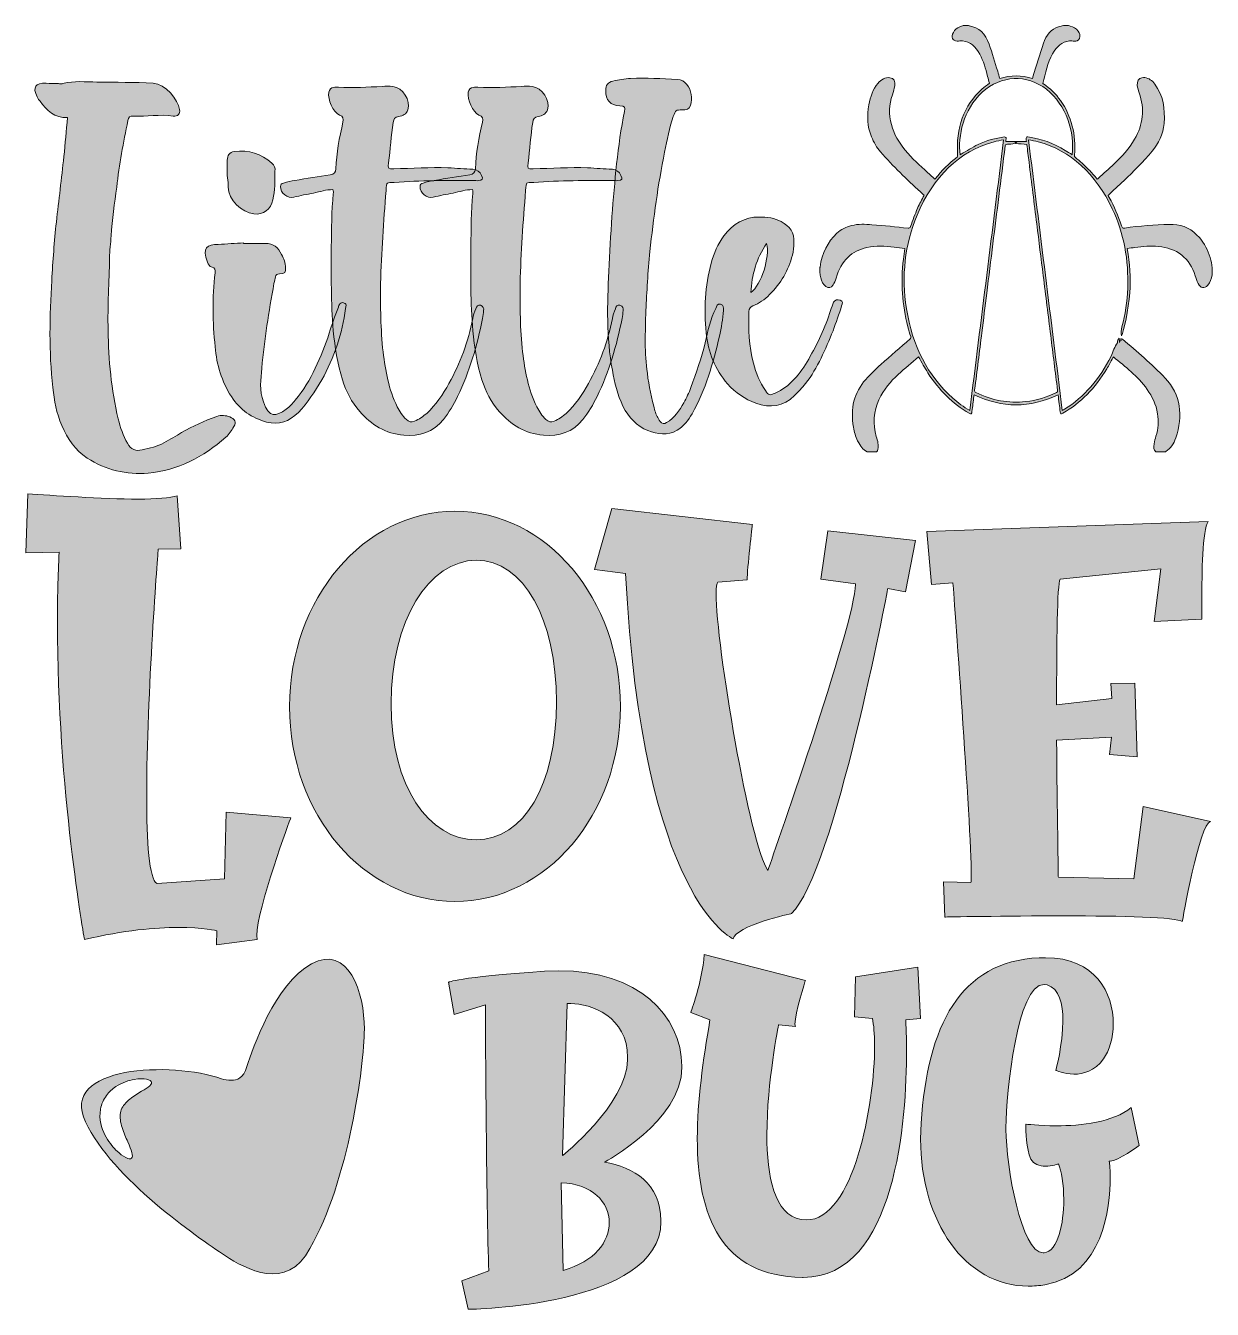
# Model space of a CAD drawing. Header units: inches. Extents: x 188 to 892, y -920 to -159.
import ezdxf

# ---------------------------------------------------------------- set-up
doc = ezdxf.new("R2010")
doc.units = ezdxf.units.IN
doc.header["$MEASUREMENT"] = 0
doc.layers.add('Layer 1', color=7, linetype='Continuous')

# ---------------------------------------------------------------- blocks, each defined once
blk = doc.blocks.new('block 3')
at = {"layer": 'Layer 1', "true_color": 0xe43b40}
h = blk.add_hatch(color=13, dxfattribs=at)
h.dxf.hatch_style = 2
edge = h.paths.add_edge_path()
edge.add_spline(control_points=[(301.8, -695.38), (301.8, -695.38), (293.95, -693.33), (278.58, -693.33), (265.61, -693.33), (246.83, -695.03), (223.27, -700.5), (223.27, -700.5), (207.22, -611.72), (207.22, -512.7), (207.22, -499.04), (207.56, -485.04), (208.24, -471.04), (208.24, -471.04), (188.44, -471.38), (188.44, -471.38), (188.44, -471.38), (189.8, -436.55), (189.8, -436.55), (203.46, -437.23), (233.51, -439.62), (255.36, -439.62), (265.61, -439.62), (274.14, -438.94), (278.24, -437.58), (278.24, -437.58), (280.29, -468.99), (280.29, -468.99), (280.29, -468.99), (266.97, -469.33), (266.97, -469.33), (266.97, -469.33), (260.14, -556.06), (260.14, -614.79), (260.14, -643.13), (261.51, -664.64), (266.29, -667.38), (266.29, -667.38), (306.24, -664.64), (306.24, -664.64), (306.24, -664.64), (307.26, -625.04), (307.26, -625.04), (307.26, -625.04), (345.51, -628.45), (345.51, -628.45), (345.51, -628.45), (325.36, -682.74), (325.36, -698.11), (325.36, -698.11), (325.7, -700.5), (325.7, -700.5), (325.7, -700.5), (301.46, -703.57), (301.46, -703.57), (301.46, -703.57), (301.8, -695.38), (301.8, -695.38)], knot_values=[0, 0, 0, 0, 1, 1, 1, 2, 2, 2, 3, 3, 3, 4, 4, 4, 5, 5, 5, 6, 6, 6, 7, 7, 7, 8, 8, 8, 9, 9, 9, 10, 10, 10, 11, 11, 11, 12, 12, 12, 13, 13, 13, 14, 14, 14, 15, 15, 15, 16, 16, 16, 17, 17, 17, 18, 18, 18, 19, 19, 19, 19], degree=3, periodic=1)
h = blk.add_hatch(color=13, dxfattribs=at)
h.dxf.hatch_style = 2
edge = h.paths.add_edge_path()
edge.add_spline(control_points=[(344.82, -562.55), (344.82, -498.7), (388.86, -446.8), (442.82, -446.8), (497.11, -446.8), (540.81, -498.7), (540.81, -562.55), (540.81, -626.4), (497.11, -677.96), (442.82, -677.96), (388.86, -677.96), (344.82, -626.4), (344.82, -562.55)], knot_values=[0, 0, 0, 0, 1, 1, 1, 2, 2, 2, 3, 3, 3, 4, 4, 4, 4], degree=3, periodic=1)
edge = h.paths.add_edge_path()
edge.add_spline(control_points=[(502.91, -559.82), (502.91, -510.65), (483.45, -475.82), (455.45, -475.82), (427.45, -475.82), (404.91, -511.67), (404.91, -560.84), (404.91, -610.01), (427.45, -641.42), (455.45, -641.42), (483.45, -641.42), (502.91, -608.99), (502.91, -559.82)], knot_values=[0, 0, 0, 0, 1, 1, 1, 2, 2, 2, 3, 3, 3, 4, 4, 4, 4], degree=3, periodic=1)
h = blk.add_hatch(color=13, dxfattribs=at)
h.dxf.hatch_style = 2
edge = h.paths.add_edge_path()
edge.add_spline(control_points=[(543.89, -483.67), (543.89, -483.67), (525.45, -481.28), (525.45, -481.28), (525.45, -481.28), (535.69, -445.09), (535.69, -445.09), (535.69, -445.09), (619.01, -454.65), (619.01, -454.65), (619.01, -454.65), (615.94, -481.28), (615.94, -487.43), (615.94, -487.43), (598.52, -488.79), (598.52, -488.79), (597.84, -489.48), (597.5, -491.87), (597.5, -495.62), (597.5, -525.67), (617.64, -645.18), (628.23, -659.52), (628.23, -659.52), (680.13, -512.35), (680.13, -490.16), (680.13, -490.16), (680.13, -489.82), (680.13, -489.82), (680.13, -489.82), (659.64, -487.09), (659.64, -487.09), (659.64, -487.09), (663.74, -458.41), (663.74, -458.41), (663.74, -458.41), (715.64, -464.21), (715.64, -464.21), (715.64, -464.21), (709.83, -494.6), (709.83, -494.6), (709.83, -494.6), (699.25, -492.55), (699.25, -492.55), (699.25, -492.55), (667.5, -660.89), (642.23, -685.13), (642.23, -685.13), (608.77, -692.3), (607.74, -700.16), (607.74, -700.16), (553.79, -677.62), (543.89, -483.67)], knot_values=[0, 0, 0, 0, 1, 1, 1, 2, 2, 2, 3, 3, 3, 4, 4, 4, 5, 5, 5, 6, 6, 6, 7, 7, 7, 8, 8, 8, 9, 9, 9, 10, 10, 10, 11, 11, 11, 12, 12, 12, 13, 13, 13, 14, 14, 14, 15, 15, 15, 16, 16, 16, 17, 17, 17, 17], degree=3, periodic=1)
h = blk.add_hatch(color=13, dxfattribs=at)
h.dxf.hatch_style = 2
edge = h.paths.add_edge_path()
edge.add_spline(control_points=[(804.07, -686.5), (768.56, -686.5), (733.05, -687.18), (733.05, -687.18), (733.05, -687.18), (732.37, -666.35), (732.37, -666.35), (732.37, -666.35), (748.42, -666.69), (748.42, -666.69), (748.76, -666.35), (748.76, -664.64), (748.76, -662.25), (748.76, -634.25), (737.83, -489.14), (737.83, -489.14), (737.83, -489.14), (725.2, -490.16), (725.2, -490.16), (725.2, -490.16), (722.47, -458.75), (722.47, -458.75), (722.47, -458.75), (889.1, -452.94), (889.1, -452.94), (885.68, -457.72), (885.34, -484.01), (885.34, -499.38), (885.34, -499.38), (885.34, -510.65), (885.34, -510.65), (885.34, -510.65), (857, -512.01), (857, -512.01), (857, -512.01), (861.1, -480.94), (861.1, -480.94), (861.1, -480.94), (801.34, -487.09), (801.34, -487.09), (799.64, -490.16), (799.29, -524.31), (799.29, -561.52), (799.29, -561.52), (832.07, -557.77), (832.07, -557.77), (832.07, -557.77), (831.39, -548.89), (831.39, -548.89), (831.39, -548.89), (845.73, -548.55), (845.73, -548.55), (845.73, -548.55), (847.1, -592.26), (847.1, -592.26), (847.1, -592.26), (830.71, -590.89), (830.71, -590.89), (830.71, -590.89), (831.73, -580.65), (831.73, -580.65), (831.73, -580.65), (799.29, -582.35), (799.29, -582.35), (799.64, -624.01), (800.32, -663.62), (800.32, -663.62), (800.32, -663.62), (845.05, -664.64), (845.05, -664.64), (845.05, -664.64), (850.51, -621.62), (850.51, -621.62), (850.51, -621.62), (890.46, -630.5), (890.46, -630.5), (883.98, -631.52), (873.73, -689.91), (873.73, -689.91), (870.66, -687.18), (837.2, -686.5), (804.07, -686.5)], knot_values=[0, 0, 0, 0, 1, 1, 1, 2, 2, 2, 3, 3, 3, 4, 4, 4, 5, 5, 5, 6, 6, 6, 7, 7, 7, 8, 8, 8, 9, 9, 9, 10, 10, 10, 11, 11, 11, 12, 12, 12, 13, 13, 13, 14, 14, 14, 15, 15, 15, 16, 16, 16, 17, 17, 17, 18, 18, 18, 19, 19, 19, 20, 20, 20, 21, 21, 21, 22, 22, 22, 23, 23, 23, 24, 24, 24, 25, 25, 25, 26, 26, 26, 27, 27, 27, 27], degree=3, periodic=1)
at = {"layer": 'Layer 1', "lineweight": 0}
for points, knots in [([(301.8, -695.38), (301.8, -695.38), (293.95, -693.33), (278.58, -693.33), (265.61, -693.33), (246.83, -695.03), (223.27, -700.5), (223.27, -700.5), (207.22, -611.72), (207.22, -512.7), (207.22, -499.04), (207.56, -485.04), (208.24, -471.04), (208.24, -471.04), (188.44, -471.38), (188.44, -471.38), (188.44, -471.38), (189.8, -436.55), (189.8, -436.55), (203.46, -437.23), (233.51, -439.62), (255.36, -439.62), (265.61, -439.62), (274.14, -438.94), (278.24, -437.58), (278.24, -437.58), (280.29, -468.99), (280.29, -468.99), (280.29, -468.99), (266.97, -469.33), (266.97, -469.33), (266.97, -469.33), (260.14, -556.06), (260.14, -614.79), (260.14, -643.13), (261.51, -664.64), (266.29, -667.38), (266.29, -667.38), (306.24, -664.64), (306.24, -664.64), (306.24, -664.64), (307.26, -625.04), (307.26, -625.04), (307.26, -625.04), (345.51, -628.45), (345.51, -628.45), (345.51, -628.45), (325.36, -682.74), (325.36, -698.11), (325.36, -698.11), (325.7, -700.5), (325.7, -700.5), (325.7, -700.5), (301.46, -703.57), (301.46, -703.57), (301.46, -703.57), (301.8, -695.38), (301.8, -695.38)], [0, 0, 0, 0, 1, 1, 1, 2, 2, 2, 3, 3, 3, 4, 4, 4, 5, 5, 5, 6, 6, 6, 7, 7, 7, 8, 8, 8, 9, 9, 9, 10, 10, 10, 11, 11, 11, 12, 12, 12, 13, 13, 13, 14, 14, 14, 15, 15, 15, 16, 16, 16, 17, 17, 17, 18, 18, 18, 19, 19, 19, 19]), ([(344.82, -562.55), (344.82, -498.7), (388.86, -446.8), (442.82, -446.8), (497.11, -446.8), (540.81, -498.7), (540.81, -562.55), (540.81, -626.4), (497.11, -677.96), (442.82, -677.96), (388.86, -677.96), (344.82, -626.4), (344.82, -562.55)], [0, 0, 0, 0, 1, 1, 1, 2, 2, 2, 3, 3, 3, 4, 4, 4, 4]), ([(543.89, -483.67), (543.89, -483.67), (525.45, -481.28), (525.45, -481.28), (525.45, -481.28), (535.69, -445.09), (535.69, -445.09), (535.69, -445.09), (619.01, -454.65), (619.01, -454.65), (619.01, -454.65), (615.94, -481.28), (615.94, -487.43), (615.94, -487.43), (598.52, -488.79), (598.52, -488.79), (597.84, -489.48), (597.5, -491.87), (597.5, -495.62), (597.5, -525.67), (617.64, -645.18), (628.23, -659.52), (628.23, -659.52), (680.13, -512.35), (680.13, -490.16), (680.13, -490.16), (680.13, -489.82), (680.13, -489.82), (680.13, -489.82), (659.64, -487.09), (659.64, -487.09), (659.64, -487.09), (663.74, -458.41), (663.74, -458.41), (663.74, -458.41), (715.64, -464.21), (715.64, -464.21), (715.64, -464.21), (709.83, -494.6), (709.83, -494.6), (709.83, -494.6), (699.25, -492.55), (699.25, -492.55), (699.25, -492.55), (667.5, -660.89), (642.23, -685.13), (642.23, -685.13), (608.77, -692.3), (607.74, -700.16), (607.74, -700.16), (553.79, -677.62), (543.89, -483.67)], [0, 0, 0, 0, 1, 1, 1, 2, 2, 2, 3, 3, 3, 4, 4, 4, 5, 5, 5, 6, 6, 6, 7, 7, 7, 8, 8, 8, 9, 9, 9, 10, 10, 10, 11, 11, 11, 12, 12, 12, 13, 13, 13, 14, 14, 14, 15, 15, 15, 16, 16, 16, 17, 17, 17, 17]), ([(804.07, -686.5), (768.56, -686.5), (733.05, -687.18), (733.05, -687.18), (733.05, -687.18), (732.37, -666.35), (732.37, -666.35), (732.37, -666.35), (748.42, -666.69), (748.42, -666.69), (748.76, -666.35), (748.76, -664.64), (748.76, -662.25), (748.76, -634.25), (737.83, -489.14), (737.83, -489.14), (737.83, -489.14), (725.2, -490.16), (725.2, -490.16), (725.2, -490.16), (722.47, -458.75), (722.47, -458.75), (722.47, -458.75), (889.1, -452.94), (889.1, -452.94), (885.68, -457.72), (885.34, -484.01), (885.34, -499.38), (885.34, -499.38), (885.34, -510.65), (885.34, -510.65), (885.34, -510.65), (857, -512.01), (857, -512.01), (857, -512.01), (861.1, -480.94), (861.1, -480.94), (861.1, -480.94), (801.34, -487.09), (801.34, -487.09), (799.64, -490.16), (799.29, -524.31), (799.29, -561.52), (799.29, -561.52), (832.07, -557.77), (832.07, -557.77), (832.07, -557.77), (831.39, -548.89), (831.39, -548.89), (831.39, -548.89), (845.73, -548.55), (845.73, -548.55), (845.73, -548.55), (847.1, -592.26), (847.1, -592.26), (847.1, -592.26), (830.71, -590.89), (830.71, -590.89), (830.71, -590.89), (831.73, -580.65), (831.73, -580.65), (831.73, -580.65), (799.29, -582.35), (799.29, -582.35), (799.64, -624.01), (800.32, -663.62), (800.32, -663.62), (800.32, -663.62), (845.05, -664.64), (845.05, -664.64), (845.05, -664.64), (850.51, -621.62), (850.51, -621.62), (850.51, -621.62), (890.46, -630.5), (890.46, -630.5), (883.98, -631.52), (873.73, -689.91), (873.73, -689.91), (870.66, -687.18), (837.2, -686.5), (804.07, -686.5)], [0, 0, 0, 0, 1, 1, 1, 2, 2, 2, 3, 3, 3, 4, 4, 4, 5, 5, 5, 6, 6, 6, 7, 7, 7, 8, 8, 8, 9, 9, 9, 10, 10, 10, 11, 11, 11, 12, 12, 12, 13, 13, 13, 14, 14, 14, 15, 15, 15, 16, 16, 16, 17, 17, 17, 18, 18, 18, 19, 19, 19, 20, 20, 20, 21, 21, 21, 22, 22, 22, 23, 23, 23, 24, 24, 24, 25, 25, 25, 26, 26, 26, 27, 27, 27, 27]), ([(502.91, -559.82), (502.91, -510.65), (483.45, -475.82), (455.45, -475.82), (427.45, -475.82), (404.91, -511.67), (404.91, -560.84), (404.91, -610.01), (427.45, -641.42), (455.45, -641.42), (483.45, -641.42), (502.91, -608.99), (502.91, -559.82)], [0, 0, 0, 0, 1, 1, 1, 2, 2, 2, 3, 3, 3, 4, 4, 4, 4])]:
    blk.add_open_spline(points, degree=3, knots=knots, dxfattribs=at)
blk = doc.blocks.new('block 4')
at = {"layer": 'Layer 1', "true_color": 0xffffff}
h = blk.add_hatch(color=7, dxfattribs=at)
h.dxf.hatch_style = 2
edge = h.paths.add_edge_path()
edge.add_spline(control_points=[(196.99, -203.94), (196.39, -203.34), (195.79, -202.44), (195.19, -201.24), (192.48, -195.52), (193.99, -193.12), (200.6, -193.12), (203, -193.42), (205.41, -193.42), (207.81, -193.42), (208.72, -193.72), (209.92, -193.72), (210.52, -193.42), (217.13, -191.62), (224.05, -192.52), (230.66, -192.52), (241.78, -192.82), (252.91, -192.52), (264.03, -193.12), (271.24, -193.72), (278.76, -203.04), (279.66, -208.75), (279.96, -211.46), (278.76, -212.96), (275.75, -212.66), (267.94, -211.46), (260.12, -213.26), (252.3, -212.66), (250.2, -212.66), (249.3, -213.26), (249, -215.36), (246.29, -228.29), (243.89, -241.52), (242.38, -254.74), (241.18, -264.36), (239.68, -273.98), (239.08, -283.6), (238.78, -288.11), (238.18, -292.32), (238.18, -296.83), (237.88, -310.96), (236.97, -325.09), (237.27, -339.52), (237.57, -357.25), (239.08, -374.69), (243.29, -392.12), (244.49, -397.23), (246.29, -402.04), (248.7, -406.55), (250.8, -410.16), (253.81, -411.36), (257.42, -410.46), (261.92, -409.56), (266.43, -408.36), (270.34, -406.25), (273.95, -404.15), (277.56, -402.34), (280.86, -400.24), (287.48, -396.33), (294.39, -393.33), (301.61, -390.62), (304.31, -389.72), (307.02, -390.02), (309.42, -390.92), (312.43, -392.12), (313.33, -393.93), (311.83, -396.63), (310.32, -399.04), (309.12, -401.14), (307.02, -402.95), (293.79, -414.67), (278.76, -422.49), (261.02, -424.29), (248.1, -425.19), (235.77, -422.49), (224.95, -415.27), (217.73, -410.76), (213.23, -403.85), (209.92, -396.03), (206.61, -388.82), (205.41, -381.3), (204.51, -373.49), (202.1, -352.14), (202.7, -331.1), (203.91, -310.06), (204.51, -298.33), (205.41, -286.91), (206.61, -275.49), (208.12, -262.56), (209.62, -249.63), (211.12, -236.71), (211.72, -228.89), (212.62, -221.38), (213.23, -213.56), (205.71, -213.86), (200.9, -209.35), (196.99, -203.94)], knot_values=[0, 0, 0, 0, 1, 1, 1, 2, 2, 2, 3, 3, 3, 4, 4, 4, 5, 5, 5, 6, 6, 6, 7, 7, 7, 8, 8, 8, 9, 9, 9, 10, 10, 10, 11, 11, 11, 12, 12, 12, 13, 13, 13, 14, 14, 14, 15, 15, 15, 16, 16, 16, 17, 17, 17, 18, 18, 18, 19, 19, 19, 20, 20, 20, 21, 21, 21, 22, 22, 22, 23, 23, 23, 24, 24, 24, 25, 25, 25, 26, 26, 26, 27, 27, 27, 28, 28, 28, 29, 29, 29, 30, 30, 30, 31, 31, 31, 32, 32, 32, 32], degree=3, periodic=1)
h = blk.add_hatch(color=7, dxfattribs=at)
h.dxf.hatch_style = 2
edge = h.paths.add_edge_path()
edge.add_spline(control_points=[(359.01, -258.35), (355.1, -258.95), (351.19, -259.86), (347.29, -260.76), (343.68, -261.66), (339.17, -258.05), (339.47, -254.44), (339.47, -253.24), (340.07, -252.64), (341.28, -252.34), (343.38, -251.74), (345.78, -251.14), (347.89, -250.84), (355.1, -249.63), (362.02, -248.43), (368.93, -247.53), (371.34, -247.23), (371.94, -246.03), (372.24, -243.92), (372.54, -234.6), (374.34, -225.58), (376.45, -216.27), (376.75, -214.16), (376.75, -212.96), (374.34, -212.06), (370.43, -210.25), (367.43, -203.04), (368.03, -198.53), (368.33, -197.03), (369.23, -195.82), (371.04, -195.82), (371.94, -195.52), (372.84, -195.52), (373.74, -195.52), (382.46, -196.43), (391.18, -195.22), (399.59, -195.22), (401.7, -194.92), (403.8, -194.92), (405.91, -195.22), (411.92, -195.82), (416.73, -203.34), (414.92, -209.05), (414.02, -211.46), (411.92, -212.66), (409.51, -212.96), (407.11, -213.26), (406.51, -214.46), (406.21, -216.57), (405, -224.38), (404.4, -232.5), (403.5, -240.32), (402.9, -243.92), (403.2, -243.92), (406.51, -243.92), (417.33, -243.62), (428.15, -243.02), (438.67, -243.32), (443.78, -243.62), (448.59, -243.92), (453.4, -244.22), (455.81, -244.52), (457.61, -245.43), (458.51, -247.83), (459.72, -249.93), (459.11, -250.84), (456.71, -250.84), (455.81, -251.14), (454.61, -250.84), (453.7, -250.84), (438.07, -250.84), (422.44, -250.84), (406.81, -252.04), (402.3, -252.34), (402.3, -251.14), (402, -256.85), (400.5, -275.19), (399.29, -293.52), (398.69, -311.86), (398.69, -325.39), (398.69, -338.92), (400.19, -352.44), (401.7, -363.57), (403.5, -374.69), (408.61, -384.91), (410.11, -387.61), (411.62, -390.32), (414.02, -392.42), (415.53, -393.93), (417.03, -394.23), (418.83, -393.33), (421.54, -392.42), (423.94, -390.62), (426.05, -388.82), (431.46, -383.71), (435.67, -377.69), (439.27, -371.08), (445.89, -359.06), (450.7, -346.43), (453.4, -332.6), (453.7, -330.8), (454.3, -328.69), (455.21, -326.89), (455.51, -325.39), (456.41, -324.49), (457.91, -324.79), (459.72, -325.39), (460.02, -326.59), (459.72, -327.79), (459.72, -329.6), (459.42, -331.1), (459.11, -332.6), (456.11, -348.53), (451.3, -364.17), (444.38, -378.9), (441.98, -383.71), (439.27, -388.22), (435.97, -392.42), (429.95, -399.94), (421.84, -402.64), (412.52, -401.74), (401.7, -400.84), (393.28, -395.73), (386.37, -387.61), (381.56, -382.2), (378.25, -375.89), (376.15, -368.98), (373.14, -359.36), (371.64, -349.74), (370.73, -339.82), (369.23, -323.28), (369.53, -306.75), (369.53, -290.22), (369.83, -279.7), (369.53, -269.17), (370.73, -258.65), (370.73, -258.05), (371.04, -257.15), (370.43, -256.25), (366.53, -256.25), (362.92, -257.45), (359.01, -258.35)], knot_values=[0, 0, 0, 0, 1, 1, 1, 2, 2, 2, 3, 3, 3, 4, 4, 4, 5, 5, 5, 6, 6, 6, 7, 7, 7, 8, 8, 8, 9, 9, 9, 10, 10, 10, 11, 11, 11, 12, 12, 12, 13, 13, 13, 14, 14, 14, 15, 15, 15, 16, 16, 16, 17, 17, 17, 18, 18, 18, 19, 19, 19, 20, 20, 20, 21, 21, 21, 22, 22, 22, 23, 23, 23, 24, 24, 24, 25, 25, 25, 26, 26, 26, 27, 27, 27, 28, 28, 28, 29, 29, 29, 30, 30, 30, 31, 31, 31, 32, 32, 32, 33, 33, 33, 34, 34, 34, 35, 35, 35, 36, 36, 36, 37, 37, 37, 38, 38, 38, 39, 39, 39, 40, 40, 40, 41, 41, 41, 42, 42, 42, 43, 43, 43, 44, 44, 44, 45, 45, 45, 46, 46, 46, 47, 47, 47, 47], degree=3, periodic=1)
h = blk.add_hatch(color=7, dxfattribs=at)
h.dxf.hatch_style = 2
edge = h.paths.add_edge_path()
edge.add_spline(control_points=[(441.67, -258.35), (437.77, -258.95), (433.86, -259.86), (429.95, -260.76), (426.34, -261.66), (421.83, -258.05), (422.13, -254.44), (422.13, -253.24), (422.74, -252.64), (423.94, -252.34), (426.04, -251.74), (428.45, -251.14), (430.55, -250.84), (437.77, -249.63), (444.68, -248.43), (451.59, -247.53), (454, -247.23), (454.6, -246.03), (454.9, -243.92), (455.2, -234.6), (457, -225.58), (459.11, -216.27), (459.41, -214.16), (459.41, -212.96), (457, -212.06), (453.1, -210.25), (450.09, -203.04), (450.69, -198.53), (450.99, -197.03), (451.89, -195.82), (453.7, -195.82), (454.6, -195.52), (455.5, -195.52), (456.4, -195.52), (465.12, -196.43), (473.84, -195.22), (482.26, -195.22), (484.36, -194.92), (486.47, -194.92), (488.57, -195.22), (494.58, -195.82), (499.39, -203.34), (497.59, -209.05), (496.69, -211.46), (494.58, -212.66), (492.18, -212.96), (489.77, -213.26), (489.17, -214.46), (488.87, -216.57), (487.67, -224.38), (487.07, -232.5), (486.16, -240.32), (485.56, -243.92), (485.86, -243.92), (489.17, -243.92), (499.99, -243.62), (510.81, -243.02), (521.34, -243.32), (526.45, -243.62), (531.26, -243.92), (536.07, -244.22), (538.47, -244.52), (540.27, -245.43), (541.18, -247.83), (542.38, -249.93), (541.78, -250.84), (539.37, -250.84), (538.47, -251.14), (537.27, -250.84), (536.37, -250.84), (520.73, -250.84), (505.1, -250.84), (489.47, -252.04), (484.96, -252.34), (484.96, -251.14), (484.66, -256.85), (483.16, -275.19), (481.96, -293.52), (481.35, -311.86), (481.35, -325.39), (481.35, -338.92), (482.86, -352.44), (484.36, -363.57), (486.16, -374.69), (491.27, -384.91), (492.78, -387.61), (494.28, -390.32), (496.69, -392.42), (498.19, -393.93), (499.69, -394.23), (501.5, -393.33), (504.2, -392.42), (506.61, -390.62), (508.71, -388.82), (514.12, -383.71), (518.33, -377.69), (521.94, -371.08), (528.55, -359.06), (533.36, -346.43), (536.07, -332.6), (536.37, -330.8), (536.97, -328.69), (537.87, -326.89), (538.17, -325.39), (539.07, -324.49), (540.57, -324.79), (542.38, -325.39), (542.68, -326.59), (542.38, -327.79), (542.38, -329.6), (542.08, -331.1), (541.78, -332.6), (538.77, -348.53), (533.96, -364.17), (527.05, -378.9), (524.64, -383.71), (521.94, -388.22), (518.63, -392.42), (512.62, -399.94), (504.5, -402.64), (495.18, -401.74), (484.36, -400.84), (475.94, -395.73), (469.03, -387.61), (464.22, -382.2), (460.91, -375.89), (458.81, -368.98), (455.8, -359.36), (454.3, -349.74), (453.4, -339.82), (451.89, -323.28), (452.19, -306.75), (452.19, -290.22), (452.5, -279.7), (452.19, -269.17), (453.4, -258.65), (453.4, -258.05), (453.7, -257.15), (453.1, -256.25), (449.19, -256.25), (445.58, -257.45), (441.67, -258.35)], knot_values=[0, 0, 0, 0, 1, 1, 1, 2, 2, 2, 3, 3, 3, 4, 4, 4, 5, 5, 5, 6, 6, 6, 7, 7, 7, 8, 8, 8, 9, 9, 9, 10, 10, 10, 11, 11, 11, 12, 12, 12, 13, 13, 13, 14, 14, 14, 15, 15, 15, 16, 16, 16, 17, 17, 17, 18, 18, 18, 19, 19, 19, 20, 20, 20, 21, 21, 21, 22, 22, 22, 23, 23, 23, 24, 24, 24, 25, 25, 25, 26, 26, 26, 27, 27, 27, 28, 28, 28, 29, 29, 29, 30, 30, 30, 31, 31, 31, 32, 32, 32, 33, 33, 33, 34, 34, 34, 35, 35, 35, 36, 36, 36, 37, 37, 37, 38, 38, 38, 39, 39, 39, 40, 40, 40, 41, 41, 41, 42, 42, 42, 43, 43, 43, 44, 44, 44, 45, 45, 45, 46, 46, 46, 47, 47, 47, 47], degree=3, periodic=1)
h = blk.add_hatch(color=7, dxfattribs=at)
h.dxf.hatch_style = 2
edge = h.paths.add_edge_path()
edge.add_spline(control_points=[(556.8, -365.07), (557.7, -372.58), (559.21, -380.1), (561.31, -387.31), (561.91, -389.72), (563.12, -391.52), (564.32, -393.63), (565.52, -395.13), (566.72, -395.13), (568.23, -394.23), (573.04, -391.52), (575.74, -387.01), (578.45, -382.5), (579.95, -379.8), (581.45, -376.49), (582.66, -373.49), (585.66, -364.77), (588.97, -356.05), (591.07, -347.03), (592.57, -340.12), (594.08, -332.9), (597.39, -326.59), (597.99, -325.39), (597.99, -323.58), (600.09, -324.19), (602.19, -324.49), (601.89, -326.29), (601.89, -327.79), (601.59, -332.9), (600.69, -338.01), (599.49, -343.12), (595.88, -359.06), (591.37, -374.69), (583.26, -389.12), (581.15, -393.03), (578.45, -396.33), (574.54, -398.74), (568.83, -402.34), (562.81, -401.14), (557.1, -399.04), (550.49, -396.33), (545.68, -391.22), (542.37, -384.61), (539.07, -377.69), (537.26, -370.78), (536.06, -363.26), (532.45, -343.72), (533.05, -324.19), (533.96, -304.65), (534.26, -293.82), (535.16, -283), (535.76, -272.18), (537.56, -251.44), (539.07, -230.39), (543.27, -209.95), (543.88, -207.25), (543.58, -206.95), (540.57, -206.65), (534.56, -206.35), (532.15, -203.34), (532.15, -197.33), (532.15, -194.32), (533.35, -192.82), (536.36, -191.92), (539.97, -191.32), (543.27, -190.41), (546.88, -190.41), (556.2, -190.11), (565.22, -190.41), (574.54, -191.01), (576.94, -191.32), (578.75, -191.92), (580.25, -194.02), (582.96, -197.63), (583.56, -201.84), (582.36, -206.35), (581.75, -208.75), (579.65, -209.05), (577.54, -209.05), (573.64, -209.05), (573.64, -209.05), (572.13, -212.96), (569.73, -219.57), (568.53, -226.79), (567.02, -234), (563.12, -253.54), (560.41, -273.08), (558.31, -292.92), (557.1, -304.95), (556.5, -316.97), (555.9, -327.79), (555.6, -341.02), (555, -353.04), (556.8, -365.07)], knot_values=[0, 0, 0, 0, 1, 1, 1, 2, 2, 2, 3, 3, 3, 4, 4, 4, 5, 5, 5, 6, 6, 6, 7, 7, 7, 8, 8, 8, 9, 9, 9, 10, 10, 10, 11, 11, 11, 12, 12, 12, 13, 13, 13, 14, 14, 14, 15, 15, 15, 16, 16, 16, 17, 17, 17, 18, 18, 18, 19, 19, 19, 20, 20, 20, 21, 21, 21, 22, 22, 22, 23, 23, 23, 24, 24, 24, 25, 25, 25, 26, 26, 26, 27, 27, 27, 28, 28, 28, 29, 29, 29, 30, 30, 30, 31, 31, 31, 31], degree=3, periodic=1)
h = blk.add_hatch(color=7, dxfattribs=at)
h.dxf.hatch_style = 2
edge = h.paths.add_edge_path()
edge.add_spline(control_points=[(378.26, -324.79), (378.26, -325.39), (378.26, -325.99), (377.95, -326.59), (376.15, -341.62), (371.34, -355.75), (363.83, -368.98), (359.62, -375.89), (355.71, -382.5), (350, -388.22), (344.59, -393.63), (338.57, -396.03), (331.06, -393.93), (322.34, -391.52), (315.43, -386.71), (310.32, -378.9), (304.61, -369.88), (301.6, -359.96), (300.7, -349.44), (299.19, -334.71), (298.89, -320.28), (300.7, -305.55), (301, -303.74), (300.7, -302.54), (298.89, -302.24), (297.09, -301.94), (296.79, -300.44), (296.19, -299.24), (292.58, -290.52), (296.19, -288.71), (302.5, -288.71), (307.61, -288.41), (312.72, -288.11), (317.53, -287.81), (317.53, -287.81), (317.53, -288.11), (317.53, -288.11), (322.04, -288.11), (326.25, -288.11), (330.46, -288.11), (334.97, -288.11), (338.27, -290.52), (340.08, -294.73), (341.28, -297.13), (342.48, -299.84), (342.48, -302.54), (342.78, -305.25), (341.88, -306.15), (338.88, -306.15), (337.37, -306.15), (336.77, -306.75), (336.47, -307.95), (336.17, -309.15), (335.87, -310.36), (335.57, -311.86), (332.56, -328.39), (329.86, -345.23), (328.35, -362.06), (327.75, -368.68), (326.85, -375.29), (329.26, -381.9), (332.86, -391.82), (336.47, -390.62), (342.78, -386.41), (344.89, -384.91), (346.69, -382.8), (348.19, -381), (357.81, -369.28), (363.53, -355.45), (368.33, -341.32), (369.84, -336.21), (371.64, -331.1), (373.75, -325.99), (373.75, -325.09), (374.35, -324.49), (374.65, -323.88), (375.25, -323.28), (375.85, -322.98), (376.75, -323.28), (377.35, -323.58), (378.26, -323.88), (378.26, -324.79)], knot_values=[0, 0, 0, 0, 1, 1, 1, 2, 2, 2, 3, 3, 3, 4, 4, 4, 5, 5, 5, 6, 6, 6, 7, 7, 7, 8, 8, 8, 9, 9, 9, 10, 10, 10, 11, 11, 11, 12, 12, 12, 13, 13, 13, 14, 14, 14, 15, 15, 15, 16, 16, 16, 17, 17, 17, 18, 18, 18, 19, 19, 19, 20, 20, 20, 21, 21, 21, 22, 22, 22, 23, 23, 23, 24, 24, 24, 25, 25, 25, 26, 26, 26, 27, 27, 27, 27], degree=3, periodic=1)
edge = h.paths.add_edge_path()
edge.add_spline(control_points=[(307.91, -243.32), (307.91, -242.42), (307.91, -240.62), (307.91, -238.81), (307.91, -235.81), (309.12, -234.3), (312.12, -233.7), (320.54, -232.5), (328.05, -234.9), (334.37, -240.62), (335.57, -241.82), (336.47, -243.32), (336.17, -245.43), (336.17, -251.14), (336.17, -256.85), (334.97, -262.26), (333.76, -267.97), (329.26, -271.28), (323.54, -270.68), (316.63, -269.77), (308.51, -262.56), (308.51, -254.74), (308.51, -251.14), (307.31, -247.53), (307.91, -243.32)], knot_values=[0, 0, 0, 0, 1, 1, 1, 2, 2, 2, 3, 3, 3, 4, 4, 4, 5, 5, 5, 6, 6, 6, 7, 7, 7, 8, 8, 8, 8], degree=3, periodic=1)
h = blk.add_hatch(color=7, dxfattribs=at)
h.dxf.hatch_style = 2
edge = h.paths.add_edge_path()
edge.add_spline(control_points=[(636.16, -275.19), (641.27, -277.89), (643.98, -281.8), (643.67, -287.81), (643.67, -290.22), (643.37, -292.62), (642.77, -295.03), (640.37, -304.04), (635.86, -311.86), (629.24, -318.47), (626.24, -321.48), (622.93, -323.58), (619.32, -325.09), (617.82, -325.69), (617.22, -326.59), (616.92, -328.39), (616.62, -338.62), (616.92, -349.14), (619.63, -359.06), (621.13, -364.77), (623.23, -370.48), (626.84, -375.29), (628.64, -378.29), (629.24, -378.29), (632.55, -376.79), (636.76, -374.99), (640.67, -371.98), (643.67, -368.68), (646.98, -365.07), (649.99, -361.16), (652.39, -356.65), (657.5, -347.63), (662.31, -338.01), (665.32, -327.79), (665.92, -326.29), (666.52, -324.49), (667.12, -322.98), (668.02, -321.48), (669.53, -321.18), (671.03, -321.78), (672.83, -322.38), (672.53, -323.58), (671.93, -325.09), (670.43, -329.9), (668.62, -335.01), (666.82, -339.82), (662.31, -350.94), (657.8, -361.76), (650.59, -371.08), (648.48, -373.79), (646.38, -375.89), (643.98, -378.29), (637.36, -384.91), (629.54, -385.81), (621.13, -382.8), (614.51, -380.4), (609.1, -376.49), (604.29, -371.38), (596.78, -362.66), (592.87, -352.44), (591.67, -341.02), (590.16, -327.19), (591.07, -313.36), (594.67, -299.84), (596.18, -294.12), (598.58, -288.41), (602.19, -283.6), (607.6, -276.39), (614.51, -272.48), (622.93, -272.48), (627.74, -272.48), (632.25, -273.08), (636.16, -275.19)], knot_values=[0, 0, 0, 0, 1, 1, 1, 2, 2, 2, 3, 3, 3, 4, 4, 4, 5, 5, 5, 6, 6, 6, 7, 7, 7, 8, 8, 8, 9, 9, 9, 10, 10, 10, 11, 11, 11, 12, 12, 12, 13, 13, 13, 14, 14, 14, 15, 15, 15, 16, 16, 16, 17, 17, 17, 18, 18, 18, 19, 19, 19, 20, 20, 20, 21, 21, 21, 22, 22, 22, 23, 23, 23, 24, 24, 24, 24], degree=3, periodic=1)
edge = h.paths.add_edge_path()
edge.add_spline(control_points=[(627.44, -288.11), (621.43, -297.13), (618.72, -306.75), (618.12, -317.27), (624.43, -312.46), (629.54, -296.23), (627.44, -288.11)], knot_values=[0, 0, 0, 0, 1, 1, 1, 2, 2, 2, 2], degree=3, periodic=1)
at = {"layer": 'Layer 1', "lineweight": 0}
for points, knots in [([(196.99, -203.94), (196.39, -203.34), (195.79, -202.44), (195.19, -201.24), (192.48, -195.52), (193.99, -193.12), (200.6, -193.12), (203, -193.42), (205.41, -193.42), (207.81, -193.42), (208.72, -193.72), (209.92, -193.72), (210.52, -193.42), (217.13, -191.62), (224.05, -192.52), (230.66, -192.52), (241.78, -192.82), (252.91, -192.52), (264.03, -193.12), (271.24, -193.72), (278.76, -203.04), (279.66, -208.75), (279.96, -211.46), (278.76, -212.96), (275.75, -212.66), (267.94, -211.46), (260.12, -213.26), (252.3, -212.66), (250.2, -212.66), (249.3, -213.26), (249, -215.36), (246.29, -228.29), (243.89, -241.52), (242.38, -254.74), (241.18, -264.36), (239.68, -273.98), (239.08, -283.6), (238.78, -288.11), (238.18, -292.32), (238.18, -296.83), (237.88, -310.96), (236.97, -325.09), (237.27, -339.52), (237.57, -357.25), (239.08, -374.69), (243.29, -392.12), (244.49, -397.23), (246.29, -402.04), (248.7, -406.55), (250.8, -410.16), (253.81, -411.36), (257.42, -410.46), (261.92, -409.56), (266.43, -408.36), (270.34, -406.25), (273.95, -404.15), (277.56, -402.34), (280.86, -400.24), (287.48, -396.33), (294.39, -393.33), (301.61, -390.62), (304.31, -389.72), (307.02, -390.02), (309.42, -390.92), (312.43, -392.12), (313.33, -393.93), (311.83, -396.63), (310.32, -399.04), (309.12, -401.14), (307.02, -402.95), (293.79, -414.67), (278.76, -422.49), (261.02, -424.29), (248.1, -425.19), (235.77, -422.49), (224.95, -415.27), (217.73, -410.76), (213.23, -403.85), (209.92, -396.03), (206.61, -388.82), (205.41, -381.3), (204.51, -373.49), (202.1, -352.14), (202.7, -331.1), (203.91, -310.06), (204.51, -298.33), (205.41, -286.91), (206.61, -275.49), (208.12, -262.56), (209.62, -249.63), (211.12, -236.71), (211.72, -228.89), (212.62, -221.38), (213.23, -213.56), (205.71, -213.86), (200.9, -209.35), (196.99, -203.94)], [0, 0, 0, 0, 1, 1, 1, 2, 2, 2, 3, 3, 3, 4, 4, 4, 5, 5, 5, 6, 6, 6, 7, 7, 7, 8, 8, 8, 9, 9, 9, 10, 10, 10, 11, 11, 11, 12, 12, 12, 13, 13, 13, 14, 14, 14, 15, 15, 15, 16, 16, 16, 17, 17, 17, 18, 18, 18, 19, 19, 19, 20, 20, 20, 21, 21, 21, 22, 22, 22, 23, 23, 23, 24, 24, 24, 25, 25, 25, 26, 26, 26, 27, 27, 27, 28, 28, 28, 29, 29, 29, 30, 30, 30, 31, 31, 31, 32, 32, 32, 32]), ([(359.01, -258.35), (355.1, -258.95), (351.19, -259.86), (347.29, -260.76), (343.68, -261.66), (339.17, -258.05), (339.47, -254.44), (339.47, -253.24), (340.07, -252.64), (341.28, -252.34), (343.38, -251.74), (345.78, -251.14), (347.89, -250.84), (355.1, -249.63), (362.02, -248.43), (368.93, -247.53), (371.34, -247.23), (371.94, -246.03), (372.24, -243.92), (372.54, -234.6), (374.34, -225.58), (376.45, -216.27), (376.75, -214.16), (376.75, -212.96), (374.34, -212.06), (370.43, -210.25), (367.43, -203.04), (368.03, -198.53), (368.33, -197.03), (369.23, -195.82), (371.04, -195.82), (371.94, -195.52), (372.84, -195.52), (373.74, -195.52), (382.46, -196.43), (391.18, -195.22), (399.59, -195.22), (401.7, -194.92), (403.8, -194.92), (405.91, -195.22), (411.92, -195.82), (416.73, -203.34), (414.92, -209.05), (414.02, -211.46), (411.92, -212.66), (409.51, -212.96), (407.11, -213.26), (406.51, -214.46), (406.21, -216.57), (405, -224.38), (404.4, -232.5), (403.5, -240.32), (402.9, -243.92), (403.2, -243.92), (406.51, -243.92), (417.33, -243.62), (428.15, -243.02), (438.67, -243.32), (443.78, -243.62), (448.59, -243.92), (453.4, -244.22), (455.81, -244.52), (457.61, -245.43), (458.51, -247.83), (459.72, -249.93), (459.11, -250.84), (456.71, -250.84), (455.81, -251.14), (454.61, -250.84), (453.7, -250.84), (438.07, -250.84), (422.44, -250.84), (406.81, -252.04), (402.3, -252.34), (402.3, -251.14), (402, -256.85), (400.5, -275.19), (399.29, -293.52), (398.69, -311.86), (398.69, -325.39), (398.69, -338.92), (400.19, -352.44), (401.7, -363.57), (403.5, -374.69), (408.61, -384.91), (410.11, -387.61), (411.62, -390.32), (414.02, -392.42), (415.53, -393.93), (417.03, -394.23), (418.83, -393.33), (421.54, -392.42), (423.94, -390.62), (426.05, -388.82), (431.46, -383.71), (435.67, -377.69), (439.27, -371.08), (445.89, -359.06), (450.7, -346.43), (453.4, -332.6), (453.7, -330.8), (454.3, -328.69), (455.21, -326.89), (455.51, -325.39), (456.41, -324.49), (457.91, -324.79), (459.72, -325.39), (460.02, -326.59), (459.72, -327.79), (459.72, -329.6), (459.42, -331.1), (459.11, -332.6), (456.11, -348.53), (451.3, -364.17), (444.38, -378.9), (441.98, -383.71), (439.27, -388.22), (435.97, -392.42), (429.95, -399.94), (421.84, -402.64), (412.52, -401.74), (401.7, -400.84), (393.28, -395.73), (386.37, -387.61), (381.56, -382.2), (378.25, -375.89), (376.15, -368.98), (373.14, -359.36), (371.64, -349.74), (370.73, -339.82), (369.23, -323.28), (369.53, -306.75), (369.53, -290.22), (369.83, -279.7), (369.53, -269.17), (370.73, -258.65), (370.73, -258.05), (371.04, -257.15), (370.43, -256.25), (366.53, -256.25), (362.92, -257.45), (359.01, -258.35)], [0, 0, 0, 0, 1, 1, 1, 2, 2, 2, 3, 3, 3, 4, 4, 4, 5, 5, 5, 6, 6, 6, 7, 7, 7, 8, 8, 8, 9, 9, 9, 10, 10, 10, 11, 11, 11, 12, 12, 12, 13, 13, 13, 14, 14, 14, 15, 15, 15, 16, 16, 16, 17, 17, 17, 18, 18, 18, 19, 19, 19, 20, 20, 20, 21, 21, 21, 22, 22, 22, 23, 23, 23, 24, 24, 24, 25, 25, 25, 26, 26, 26, 27, 27, 27, 28, 28, 28, 29, 29, 29, 30, 30, 30, 31, 31, 31, 32, 32, 32, 33, 33, 33, 34, 34, 34, 35, 35, 35, 36, 36, 36, 37, 37, 37, 38, 38, 38, 39, 39, 39, 40, 40, 40, 41, 41, 41, 42, 42, 42, 43, 43, 43, 44, 44, 44, 45, 45, 45, 46, 46, 46, 47, 47, 47, 47]), ([(441.67, -258.35), (437.77, -258.95), (433.86, -259.86), (429.95, -260.76), (426.34, -261.66), (421.83, -258.05), (422.13, -254.44), (422.13, -253.24), (422.74, -252.64), (423.94, -252.34), (426.04, -251.74), (428.45, -251.14), (430.55, -250.84), (437.77, -249.63), (444.68, -248.43), (451.59, -247.53), (454, -247.23), (454.6, -246.03), (454.9, -243.92), (455.2, -234.6), (457, -225.58), (459.11, -216.27), (459.41, -214.16), (459.41, -212.96), (457, -212.06), (453.1, -210.25), (450.09, -203.04), (450.69, -198.53), (450.99, -197.03), (451.89, -195.82), (453.7, -195.82), (454.6, -195.52), (455.5, -195.52), (456.4, -195.52), (465.12, -196.43), (473.84, -195.22), (482.26, -195.22), (484.36, -194.92), (486.47, -194.92), (488.57, -195.22), (494.58, -195.82), (499.39, -203.34), (497.59, -209.05), (496.69, -211.46), (494.58, -212.66), (492.18, -212.96), (489.77, -213.26), (489.17, -214.46), (488.87, -216.57), (487.67, -224.38), (487.07, -232.5), (486.16, -240.32), (485.56, -243.92), (485.86, -243.92), (489.17, -243.92), (499.99, -243.62), (510.81, -243.02), (521.34, -243.32), (526.45, -243.62), (531.26, -243.92), (536.07, -244.22), (538.47, -244.52), (540.27, -245.43), (541.18, -247.83), (542.38, -249.93), (541.78, -250.84), (539.37, -250.84), (538.47, -251.14), (537.27, -250.84), (536.37, -250.84), (520.73, -250.84), (505.1, -250.84), (489.47, -252.04), (484.96, -252.34), (484.96, -251.14), (484.66, -256.85), (483.16, -275.19), (481.96, -293.52), (481.35, -311.86), (481.35, -325.39), (481.35, -338.92), (482.86, -352.44), (484.36, -363.57), (486.16, -374.69), (491.27, -384.91), (492.78, -387.61), (494.28, -390.32), (496.69, -392.42), (498.19, -393.93), (499.69, -394.23), (501.5, -393.33), (504.2, -392.42), (506.61, -390.62), (508.71, -388.82), (514.12, -383.71), (518.33, -377.69), (521.94, -371.08), (528.55, -359.06), (533.36, -346.43), (536.07, -332.6), (536.37, -330.8), (536.97, -328.69), (537.87, -326.89), (538.17, -325.39), (539.07, -324.49), (540.57, -324.79), (542.38, -325.39), (542.68, -326.59), (542.38, -327.79), (542.38, -329.6), (542.08, -331.1), (541.78, -332.6), (538.77, -348.53), (533.96, -364.17), (527.05, -378.9), (524.64, -383.71), (521.94, -388.22), (518.63, -392.42), (512.62, -399.94), (504.5, -402.64), (495.18, -401.74), (484.36, -400.84), (475.94, -395.73), (469.03, -387.61), (464.22, -382.2), (460.91, -375.89), (458.81, -368.98), (455.8, -359.36), (454.3, -349.74), (453.4, -339.82), (451.89, -323.28), (452.19, -306.75), (452.19, -290.22), (452.5, -279.7), (452.19, -269.17), (453.4, -258.65), (453.4, -258.05), (453.7, -257.15), (453.1, -256.25), (449.19, -256.25), (445.58, -257.45), (441.67, -258.35)], [0, 0, 0, 0, 1, 1, 1, 2, 2, 2, 3, 3, 3, 4, 4, 4, 5, 5, 5, 6, 6, 6, 7, 7, 7, 8, 8, 8, 9, 9, 9, 10, 10, 10, 11, 11, 11, 12, 12, 12, 13, 13, 13, 14, 14, 14, 15, 15, 15, 16, 16, 16, 17, 17, 17, 18, 18, 18, 19, 19, 19, 20, 20, 20, 21, 21, 21, 22, 22, 22, 23, 23, 23, 24, 24, 24, 25, 25, 25, 26, 26, 26, 27, 27, 27, 28, 28, 28, 29, 29, 29, 30, 30, 30, 31, 31, 31, 32, 32, 32, 33, 33, 33, 34, 34, 34, 35, 35, 35, 36, 36, 36, 37, 37, 37, 38, 38, 38, 39, 39, 39, 40, 40, 40, 41, 41, 41, 42, 42, 42, 43, 43, 43, 44, 44, 44, 45, 45, 45, 46, 46, 46, 47, 47, 47, 47]), ([(556.8, -365.07), (557.7, -372.58), (559.21, -380.1), (561.31, -387.31), (561.91, -389.72), (563.12, -391.52), (564.32, -393.63), (565.52, -395.13), (566.72, -395.13), (568.23, -394.23), (573.04, -391.52), (575.74, -387.01), (578.45, -382.5), (579.95, -379.8), (581.45, -376.49), (582.66, -373.49), (585.66, -364.77), (588.97, -356.05), (591.07, -347.03), (592.57, -340.12), (594.08, -332.9), (597.39, -326.59), (597.99, -325.39), (597.99, -323.58), (600.09, -324.19), (602.19, -324.49), (601.89, -326.29), (601.89, -327.79), (601.59, -332.9), (600.69, -338.01), (599.49, -343.12), (595.88, -359.06), (591.37, -374.69), (583.26, -389.12), (581.15, -393.03), (578.45, -396.33), (574.54, -398.74), (568.83, -402.34), (562.81, -401.14), (557.1, -399.04), (550.49, -396.33), (545.68, -391.22), (542.37, -384.61), (539.07, -377.69), (537.26, -370.78), (536.06, -363.26), (532.45, -343.72), (533.05, -324.19), (533.96, -304.65), (534.26, -293.82), (535.16, -283), (535.76, -272.18), (537.56, -251.44), (539.07, -230.39), (543.27, -209.95), (543.88, -207.25), (543.58, -206.95), (540.57, -206.65), (534.56, -206.35), (532.15, -203.34), (532.15, -197.33), (532.15, -194.32), (533.35, -192.82), (536.36, -191.92), (539.97, -191.32), (543.27, -190.41), (546.88, -190.41), (556.2, -190.11), (565.22, -190.41), (574.54, -191.01), (576.94, -191.32), (578.75, -191.92), (580.25, -194.02), (582.96, -197.63), (583.56, -201.84), (582.36, -206.35), (581.75, -208.75), (579.65, -209.05), (577.54, -209.05), (573.64, -209.05), (573.64, -209.05), (572.13, -212.96), (569.73, -219.57), (568.53, -226.79), (567.02, -234), (563.12, -253.54), (560.41, -273.08), (558.31, -292.92), (557.1, -304.95), (556.5, -316.97), (555.9, -327.79), (555.6, -341.02), (555, -353.04), (556.8, -365.07)], [0, 0, 0, 0, 1, 1, 1, 2, 2, 2, 3, 3, 3, 4, 4, 4, 5, 5, 5, 6, 6, 6, 7, 7, 7, 8, 8, 8, 9, 9, 9, 10, 10, 10, 11, 11, 11, 12, 12, 12, 13, 13, 13, 14, 14, 14, 15, 15, 15, 16, 16, 16, 17, 17, 17, 18, 18, 18, 19, 19, 19, 20, 20, 20, 21, 21, 21, 22, 22, 22, 23, 23, 23, 24, 24, 24, 25, 25, 25, 26, 26, 26, 27, 27, 27, 28, 28, 28, 29, 29, 29, 30, 30, 30, 31, 31, 31, 31]), ([(307.91, -243.32), (307.91, -242.42), (307.91, -240.62), (307.91, -238.81), (307.91, -235.81), (309.12, -234.3), (312.12, -233.7), (320.54, -232.5), (328.05, -234.9), (334.37, -240.62), (335.57, -241.82), (336.47, -243.32), (336.17, -245.43), (336.17, -251.14), (336.17, -256.85), (334.97, -262.26), (333.76, -267.97), (329.26, -271.28), (323.54, -270.68), (316.63, -269.77), (308.51, -262.56), (308.51, -254.74), (308.51, -251.14), (307.31, -247.53), (307.91, -243.32)], [0, 0, 0, 0, 1, 1, 1, 2, 2, 2, 3, 3, 3, 4, 4, 4, 5, 5, 5, 6, 6, 6, 7, 7, 7, 8, 8, 8, 8]), ([(636.16, -275.19), (641.27, -277.89), (643.98, -281.8), (643.67, -287.81), (643.67, -290.22), (643.37, -292.62), (642.77, -295.03), (640.37, -304.04), (635.86, -311.86), (629.24, -318.47), (626.24, -321.48), (622.93, -323.58), (619.32, -325.09), (617.82, -325.69), (617.22, -326.59), (616.92, -328.39), (616.62, -338.62), (616.92, -349.14), (619.63, -359.06), (621.13, -364.77), (623.23, -370.48), (626.84, -375.29), (628.64, -378.29), (629.24, -378.29), (632.55, -376.79), (636.76, -374.99), (640.67, -371.98), (643.67, -368.68), (646.98, -365.07), (649.99, -361.16), (652.39, -356.65), (657.5, -347.63), (662.31, -338.01), (665.32, -327.79), (665.92, -326.29), (666.52, -324.49), (667.12, -322.98), (668.02, -321.48), (669.53, -321.18), (671.03, -321.78), (672.83, -322.38), (672.53, -323.58), (671.93, -325.09), (670.43, -329.9), (668.62, -335.01), (666.82, -339.82), (662.31, -350.94), (657.8, -361.76), (650.59, -371.08), (648.48, -373.79), (646.38, -375.89), (643.98, -378.29), (637.36, -384.91), (629.54, -385.81), (621.13, -382.8), (614.51, -380.4), (609.1, -376.49), (604.29, -371.38), (596.78, -362.66), (592.87, -352.44), (591.67, -341.02), (590.16, -327.19), (591.07, -313.36), (594.67, -299.84), (596.18, -294.12), (598.58, -288.41), (602.19, -283.6), (607.6, -276.39), (614.51, -272.48), (622.93, -272.48), (627.74, -272.48), (632.25, -273.08), (636.16, -275.19)], [0, 0, 0, 0, 1, 1, 1, 2, 2, 2, 3, 3, 3, 4, 4, 4, 5, 5, 5, 6, 6, 6, 7, 7, 7, 8, 8, 8, 9, 9, 9, 10, 10, 10, 11, 11, 11, 12, 12, 12, 13, 13, 13, 14, 14, 14, 15, 15, 15, 16, 16, 16, 17, 17, 17, 18, 18, 18, 19, 19, 19, 20, 20, 20, 21, 21, 21, 22, 22, 22, 23, 23, 23, 24, 24, 24, 24]), ([(378.26, -324.79), (378.26, -325.39), (378.26, -325.99), (377.95, -326.59), (376.15, -341.62), (371.34, -355.75), (363.83, -368.98), (359.62, -375.89), (355.71, -382.5), (350, -388.22), (344.59, -393.63), (338.57, -396.03), (331.06, -393.93), (322.34, -391.52), (315.43, -386.71), (310.32, -378.9), (304.61, -369.88), (301.6, -359.96), (300.7, -349.44), (299.19, -334.71), (298.89, -320.28), (300.7, -305.55), (301, -303.74), (300.7, -302.54), (298.89, -302.24), (297.09, -301.94), (296.79, -300.44), (296.19, -299.24), (292.58, -290.52), (296.19, -288.71), (302.5, -288.71), (307.61, -288.41), (312.72, -288.11), (317.53, -287.81), (317.53, -287.81), (317.53, -288.11), (317.53, -288.11), (322.04, -288.11), (326.25, -288.11), (330.46, -288.11), (334.97, -288.11), (338.27, -290.52), (340.08, -294.73), (341.28, -297.13), (342.48, -299.84), (342.48, -302.54), (342.78, -305.25), (341.88, -306.15), (338.88, -306.15), (337.37, -306.15), (336.77, -306.75), (336.47, -307.95), (336.17, -309.15), (335.87, -310.36), (335.57, -311.86), (332.56, -328.39), (329.86, -345.23), (328.35, -362.06), (327.75, -368.68), (326.85, -375.29), (329.26, -381.9), (332.86, -391.82), (336.47, -390.62), (342.78, -386.41), (344.89, -384.91), (346.69, -382.8), (348.19, -381), (357.81, -369.28), (363.53, -355.45), (368.33, -341.32), (369.84, -336.21), (371.64, -331.1), (373.75, -325.99), (373.75, -325.09), (374.35, -324.49), (374.65, -323.88), (375.25, -323.28), (375.85, -322.98), (376.75, -323.28), (377.35, -323.58), (378.26, -323.88), (378.26, -324.79)], [0, 0, 0, 0, 1, 1, 1, 2, 2, 2, 3, 3, 3, 4, 4, 4, 5, 5, 5, 6, 6, 6, 7, 7, 7, 8, 8, 8, 9, 9, 9, 10, 10, 10, 11, 11, 11, 12, 12, 12, 13, 13, 13, 14, 14, 14, 15, 15, 15, 16, 16, 16, 17, 17, 17, 18, 18, 18, 19, 19, 19, 20, 20, 20, 21, 21, 21, 22, 22, 22, 23, 23, 23, 24, 24, 24, 25, 25, 25, 26, 26, 26, 27, 27, 27, 27]), ([(627.44, -288.11), (621.43, -297.13), (618.72, -306.75), (618.12, -317.27), (624.43, -312.46), (629.54, -296.23), (627.44, -288.11)], [0, 0, 0, 0, 1, 1, 1, 2, 2, 2, 2])]:
    blk.add_open_spline(points, degree=3, knots=knots, dxfattribs=at)
blk = doc.blocks.new('block 5')
at = {"layer": 'Layer 1', "true_color": 0xffffff}
h = blk.add_hatch(color=7, dxfattribs=at)
h.dxf.hatch_style = 2
edge = h.paths.add_edge_path()
edge.add_spline(control_points=[(648.65, -900.64), (600.65, -900.12), (586.38, -864.32), (586.38, -818.4), (586.38, -796.35), (589.76, -771.97), (593.91, -748.1), (593.91, -748.1), (582.49, -743.69), (582.49, -743.69), (582.49, -743.69), (589.24, -725.79), (590.53, -709.45), (590.53, -709.45), (650.46, -724.75), (650.46, -724.75), (650.46, -724.75), (644.24, -744.21), (644.24, -750.7), (644.24, -750.7), (644.49, -751.99), (644.49, -751.99), (644.49, -751.99), (634.64, -750.95), (634.64, -750.95), (634.64, -750.95), (627.63, -784.94), (627.63, -816.07), (627.63, -840.72), (632.04, -863.54), (647.87, -866.4), (647.87, -866.4), (650.98, -866.66), (650.98, -866.66), (679, -866.66), (691.45, -798.43), (691.45, -763.15), (691.45, -756.4), (690.93, -750.95), (690.15, -747.32), (690.15, -747.32), (679.52, -746.28), (679.52, -746.28), (679.52, -746.28), (680.04, -722.68), (680.04, -722.68), (680.04, -722.68), (717.14, -716.97), (717.14, -716.97), (717.14, -716.97), (718.69, -747.32), (718.69, -747.32), (718.69, -747.32), (709.87, -748.1), (709.87, -748.1), (709.87, -748.1), (710.39, -755.1), (710.39, -766), (710.39, -806.47), (704.42, -900.64), (649.16, -900.64), (649.16, -900.64), (648.65, -900.64), (648.65, -900.64)], knot_values=[0, 0, 0, 0, 1, 1, 1, 2, 2, 2, 3, 3, 3, 4, 4, 4, 5, 5, 5, 6, 6, 6, 7, 7, 7, 8, 8, 8, 9, 9, 9, 10, 10, 10, 11, 11, 11, 12, 12, 12, 13, 13, 13, 14, 14, 14, 15, 15, 15, 16, 16, 16, 17, 17, 17, 18, 18, 18, 19, 19, 19, 20, 20, 20, 21, 21, 21, 21], degree=3, periodic=1)
h = blk.add_hatch(color=7, dxfattribs=at)
h.dxf.hatch_style = 2
edge = h.paths.add_edge_path()
edge.add_spline(control_points=[(718.7, -818.66), (718.7, -818.66), (718.96, -809.33), (718.96, -809.33), (722.85, -751.73), (741.79, -713.6), (789, -711.26), (789, -711.26), (792.63, -711.26), (792.63, -711.26), (822.47, -711.26), (832.85, -732.28), (832.85, -750.44), (832.85, -758.74), (830.51, -766.52), (827.14, -771.19), (821.69, -778.45), (814.95, -780.27), (809.5, -780.27), (803.53, -780.27), (798.86, -777.93), (798.86, -777.93), (798.86, -777.93), (803.01, -762.63), (803.01, -748.62), (803.01, -738.76), (800.94, -729.42), (793.67, -727.35), (793.67, -727.35), (791.86, -727.09), (791.86, -727.09), (775.77, -727.09), (769.55, -790.65), (769.29, -811.92), (769.29, -811.92), (769.29, -812.96), (769.29, -812.96), (769.29, -835.01), (778.37, -886.11), (791.34, -886.11), (791.34, -886.11), (791.86, -886.11), (791.86, -886.11), (800.16, -885.08), (803.53, -868.99), (803.53, -854.47), (803.53, -845.64), (802.23, -837.34), (800.42, -833.45), (800.42, -833.45), (796.53, -834.75), (792.63, -834.75), (789.26, -834.75), (785.63, -833.71), (784.07, -830.6), (781.22, -824.63), (780.96, -813.48), (780.96, -810.62), (780.96, -810.62), (780.96, -809.84), (780.96, -809.84), (780.96, -809.84), (788.74, -810.88), (799.12, -810.88), (813.65, -810.88), (833.1, -808.81), (843.48, -799.99), (843.48, -799.99), (848.15, -822.56), (848.15, -822.56), (848.15, -822.56), (835.44, -831.9), (831.03, -831.9), (831.03, -831.9), (830.51, -831.9), (830.51, -831.9), (830.51, -831.9), (831.03, -835.53), (831.03, -841.24), (831.03, -859.65), (826.88, -899.09), (792.38, -905.05), (789, -905.57), (785.63, -905.83), (782.52, -905.83), (745.16, -905.83), (718.7, -867.7), (718.7, -818.66)], knot_values=[0, 0, 0, 0, 1, 1, 1, 2, 2, 2, 3, 3, 3, 4, 4, 4, 5, 5, 5, 6, 6, 6, 7, 7, 7, 8, 8, 8, 9, 9, 9, 10, 10, 10, 11, 11, 11, 12, 12, 12, 13, 13, 13, 14, 14, 14, 15, 15, 15, 16, 16, 16, 17, 17, 17, 18, 18, 18, 19, 19, 19, 20, 20, 20, 21, 21, 21, 22, 22, 22, 23, 23, 23, 24, 24, 24, 25, 25, 25, 26, 26, 26, 27, 27, 27, 28, 28, 28, 29, 29, 29, 29], degree=3, periodic=1)
h = blk.add_hatch(color=7, dxfattribs=at)
h.dxf.hatch_style = 2
edge = h.paths.add_edge_path()
edge.add_spline(control_points=[(446.81, -902.72), (446.81, -902.72), (462.89, -896.75), (462.89, -896.75), (461.34, -862.25), (460.82, -739.28), (460.82, -739.28), (460.82, -739.28), (442.4, -744.99), (442.4, -744.99), (442.4, -744.99), (439.03, -725.79), (439.03, -725.79), (439.03, -725.79), (443.18, -722.94), (495.84, -719.3), (495.84, -719.3), (504.4, -719.04), (504.4, -719.04), (551.62, -719.04), (576.78, -745.25), (577.3, -775.6), (577.3, -775.6), (577.3, -776.12), (577.3, -776.12), (577.3, -808.03), (531.38, -832.41), (531.38, -832.41), (548.77, -835.53), (564.59, -844.61), (564.85, -867.18), (564.85, -867.18), (564.85, -867.7), (564.85, -867.7), (564.85, -918.02), (450.7, -919.58), (450.7, -919.58), (450.7, -919.58), (446.81, -902.72), (446.81, -902.72)], knot_values=[0, 0, 0, 0, 1, 1, 1, 2, 2, 2, 3, 3, 3, 4, 4, 4, 5, 5, 5, 6, 6, 6, 7, 7, 7, 8, 8, 8, 9, 9, 9, 10, 10, 10, 11, 11, 11, 12, 12, 12, 13, 13, 13, 13], degree=3, periodic=1)
edge = h.paths.add_edge_path()
edge.add_spline(control_points=[(534.24, -868.21), (534.24, -856.28), (524.12, -845.13), (505.7, -844.61), (505.7, -844.61), (507, -896.49), (507, -896.49), (525.68, -891.3), (534.24, -879.37), (534.24, -868.21)], knot_values=[0, 0, 0, 0, 1, 1, 1, 2, 2, 2, 3, 3, 3, 3], degree=3, periodic=1)
edge = h.paths.add_edge_path()
edge.add_spline(control_points=[(545.13, -771.71), (545.13, -771.71), (545.13, -770.41), (545.13, -770.41), (545.13, -746.03), (523.34, -738.5), (511.41, -738.5), (511.41, -738.5), (509.33, -738.5), (509.33, -738.5), (509.33, -738.5), (506.48, -828.52), (506.48, -828.52), (506.48, -828.52), (544.35, -798.69), (545.13, -771.71)], knot_values=[0, 0, 0, 0, 1, 1, 1, 2, 2, 2, 3, 3, 3, 4, 4, 4, 5, 5, 5, 5], degree=3, periodic=1)
at = {"layer": 'Layer 1', "lineweight": 0}
for points, knots in [([(648.65, -900.64), (600.65, -900.12), (586.38, -864.32), (586.38, -818.4), (586.38, -796.35), (589.76, -771.97), (593.91, -748.1), (593.91, -748.1), (582.49, -743.69), (582.49, -743.69), (582.49, -743.69), (589.24, -725.79), (590.53, -709.45), (590.53, -709.45), (650.46, -724.75), (650.46, -724.75), (650.46, -724.75), (644.24, -744.21), (644.24, -750.7), (644.24, -750.7), (644.49, -751.99), (644.49, -751.99), (644.49, -751.99), (634.64, -750.95), (634.64, -750.95), (634.64, -750.95), (627.63, -784.94), (627.63, -816.07), (627.63, -840.72), (632.04, -863.54), (647.87, -866.4), (647.87, -866.4), (650.98, -866.66), (650.98, -866.66), (679, -866.66), (691.45, -798.43), (691.45, -763.15), (691.45, -756.4), (690.93, -750.95), (690.15, -747.32), (690.15, -747.32), (679.52, -746.28), (679.52, -746.28), (679.52, -746.28), (680.04, -722.68), (680.04, -722.68), (680.04, -722.68), (717.14, -716.97), (717.14, -716.97), (717.14, -716.97), (718.69, -747.32), (718.69, -747.32), (718.69, -747.32), (709.87, -748.1), (709.87, -748.1), (709.87, -748.1), (710.39, -755.1), (710.39, -766), (710.39, -806.47), (704.42, -900.64), (649.16, -900.64), (649.16, -900.64), (648.65, -900.64), (648.65, -900.64)], [0, 0, 0, 0, 1, 1, 1, 2, 2, 2, 3, 3, 3, 4, 4, 4, 5, 5, 5, 6, 6, 6, 7, 7, 7, 8, 8, 8, 9, 9, 9, 10, 10, 10, 11, 11, 11, 12, 12, 12, 13, 13, 13, 14, 14, 14, 15, 15, 15, 16, 16, 16, 17, 17, 17, 18, 18, 18, 19, 19, 19, 20, 20, 20, 21, 21, 21, 21]), ([(718.7, -818.66), (718.7, -818.66), (718.96, -809.33), (718.96, -809.33), (722.85, -751.73), (741.79, -713.6), (789, -711.26), (789, -711.26), (792.63, -711.26), (792.63, -711.26), (822.47, -711.26), (832.85, -732.28), (832.85, -750.44), (832.85, -758.74), (830.51, -766.52), (827.14, -771.19), (821.69, -778.45), (814.95, -780.27), (809.5, -780.27), (803.53, -780.27), (798.86, -777.93), (798.86, -777.93), (798.86, -777.93), (803.01, -762.63), (803.01, -748.62), (803.01, -738.76), (800.94, -729.42), (793.67, -727.35), (793.67, -727.35), (791.86, -727.09), (791.86, -727.09), (775.77, -727.09), (769.55, -790.65), (769.29, -811.92), (769.29, -811.92), (769.29, -812.96), (769.29, -812.96), (769.29, -835.01), (778.37, -886.11), (791.34, -886.11), (791.34, -886.11), (791.86, -886.11), (791.86, -886.11), (800.16, -885.08), (803.53, -868.99), (803.53, -854.47), (803.53, -845.64), (802.23, -837.34), (800.42, -833.45), (800.42, -833.45), (796.53, -834.75), (792.63, -834.75), (789.26, -834.75), (785.63, -833.71), (784.07, -830.6), (781.22, -824.63), (780.96, -813.48), (780.96, -810.62), (780.96, -810.62), (780.96, -809.84), (780.96, -809.84), (780.96, -809.84), (788.74, -810.88), (799.12, -810.88), (813.65, -810.88), (833.1, -808.81), (843.48, -799.99), (843.48, -799.99), (848.15, -822.56), (848.15, -822.56), (848.15, -822.56), (835.44, -831.9), (831.03, -831.9), (831.03, -831.9), (830.51, -831.9), (830.51, -831.9), (830.51, -831.9), (831.03, -835.53), (831.03, -841.24), (831.03, -859.65), (826.88, -899.09), (792.38, -905.05), (789, -905.57), (785.63, -905.83), (782.52, -905.83), (745.16, -905.83), (718.7, -867.7), (718.7, -818.66)], [0, 0, 0, 0, 1, 1, 1, 2, 2, 2, 3, 3, 3, 4, 4, 4, 5, 5, 5, 6, 6, 6, 7, 7, 7, 8, 8, 8, 9, 9, 9, 10, 10, 10, 11, 11, 11, 12, 12, 12, 13, 13, 13, 14, 14, 14, 15, 15, 15, 16, 16, 16, 17, 17, 17, 18, 18, 18, 19, 19, 19, 20, 20, 20, 21, 21, 21, 22, 22, 22, 23, 23, 23, 24, 24, 24, 25, 25, 25, 26, 26, 26, 27, 27, 27, 28, 28, 28, 29, 29, 29, 29]), ([(446.81, -902.72), (446.81, -902.72), (462.89, -896.75), (462.89, -896.75), (461.34, -862.25), (460.82, -739.28), (460.82, -739.28), (460.82, -739.28), (442.4, -744.99), (442.4, -744.99), (442.4, -744.99), (439.03, -725.79), (439.03, -725.79), (439.03, -725.79), (443.18, -722.94), (495.84, -719.3), (495.84, -719.3), (504.4, -719.04), (504.4, -719.04), (551.62, -719.04), (576.78, -745.25), (577.3, -775.6), (577.3, -775.6), (577.3, -776.12), (577.3, -776.12), (577.3, -808.03), (531.38, -832.41), (531.38, -832.41), (548.77, -835.53), (564.59, -844.61), (564.85, -867.18), (564.85, -867.18), (564.85, -867.7), (564.85, -867.7), (564.85, -918.02), (450.7, -919.58), (450.7, -919.58), (450.7, -919.58), (446.81, -902.72), (446.81, -902.72)], [0, 0, 0, 0, 1, 1, 1, 2, 2, 2, 3, 3, 3, 4, 4, 4, 5, 5, 5, 6, 6, 6, 7, 7, 7, 8, 8, 8, 9, 9, 9, 10, 10, 10, 11, 11, 11, 12, 12, 12, 13, 13, 13, 13]), ([(545.13, -771.71), (545.13, -771.71), (545.13, -770.41), (545.13, -770.41), (545.13, -746.03), (523.34, -738.5), (511.41, -738.5), (511.41, -738.5), (509.33, -738.5), (509.33, -738.5), (509.33, -738.5), (506.48, -828.52), (506.48, -828.52), (506.48, -828.52), (544.35, -798.69), (545.13, -771.71)], [0, 0, 0, 0, 1, 1, 1, 2, 2, 2, 3, 3, 3, 4, 4, 4, 5, 5, 5, 5]), ([(534.24, -868.21), (534.24, -856.28), (524.12, -845.13), (505.7, -844.61), (505.7, -844.61), (507, -896.49), (507, -896.49), (525.68, -891.3), (534.24, -879.37), (534.24, -868.21)], [0, 0, 0, 0, 1, 1, 1, 2, 2, 2, 3, 3, 3, 3])]:
    blk.add_open_spline(points, degree=3, knots=knots, dxfattribs=at)
blk = doc.blocks.new('block 6')
at = {"layer": 'Layer 1', "true_color": 0xffffff}
h = blk.add_hatch(color=7, dxfattribs=at)
h.dxf.hatch_style = 2
edge = h.paths.add_edge_path()
edge.add_spline(control_points=[(662.57, -313.63), (664.15, -314.82), (665.75, -314.55), (666.84, -312.73), (667.56, -311.52), (668.22, -310.17), (668.62, -308.76), (671.65, -298.11), (678.06, -292.56), (686.92, -290.59), (692.28, -289.4), (697.66, -289.64), (703.04, -290.28), (705.14, -290.53), (707.23, -290.83), (709.37, -291.11), (709.06, -293.33), (708.74, -295.42), (708.49, -297.52), (706.88, -311.1), (707.75, -324.45), (711.15, -337.53), (711.66, -339.46), (712.23, -341.37), (712.84, -343.25), (713.06, -343.96), (712.98, -344.29), (712.46, -344.74), (706.66, -349.75), (700.84, -354.72), (695.12, -359.88), (692.04, -362.66), (689.05, -365.62), (686.21, -368.76), (679.31, -376.43), (676.95, -385.92), (678.92, -397.02), (679.42, -399.87), (680.15, -402.61), (681.4, -405.11), (683.06, -408.43), (684.44, -410.11), (686.95, -411.53), (686.95, -411.53), (692.64, -411.53), (692.64, -411.53), (693.01, -411.17), (693.28, -410.73), (693.38, -410.11), (693.58, -408.9), (693.6, -407.59), (693.44, -406.38), (693.27, -405.07), (692.83, -403.81), (692.46, -402.55), (690.21, -394.97), (690.77, -387.69), (694.03, -380.71), (696.87, -374.65), (700.89, -369.87), (705.43, -365.74), (709.39, -362.15), (713.48, -358.77), (717.47, -355.33), (719.39, -358.62), (721.1, -361.8), (723.01, -364.79), (729.62, -375.11), (737.8, -383.09), (747.52, -388.72), (748.69, -389.39), (748.97, -389.19), (749.16, -387.64), (749.52, -384.67), (749.89, -381.7), (750.26, -378.74), (750.3, -378.42), (750.38, -378.11), (750.45, -377.78), (767.01, -385.75), (783.53, -385.77), (800.15, -377.75), (800.38, -379.55), (800.61, -381.33), (800.84, -383.1), (801.03, -384.68), (801.22, -386.25), (801.42, -387.83), (801.59, -389.16), (801.9, -389.36), (802.92, -388.77), (813.49, -382.7), (822.16, -373.85), (829.04, -362.41), (830.29, -360.34), (831.38, -358.13), (832.55, -355.99), (832.66, -355.78), (832.79, -355.59), (832.94, -355.33), (839.97, -361.25), (847.34, -366.56), (852.94, -374.57), (855.9, -378.82), (858.32, -383.44), (859.08, -389.06), (859.69, -393.56), (859.55, -397.99), (858.17, -402.31), (857.7, -403.79), (857.29, -405.32), (857.03, -406.87), (856.65, -409.18), (856.91, -410.48), (858.07, -411.53), (858.07, -411.53), (863.75, -411.53), (863.75, -411.53), (863.86, -411.47), (863.98, -411.41), (864.09, -411.33), (866.86, -409.58), (868.72, -406.74), (869.9, -403.35), (874.44, -390.33), (872.75, -377.55), (863.66, -367.98), (855.66, -359.55), (847.02, -352.12), (838.27, -344.89), (837.96, -344.63), (837.52, -344.59), (837.12, -344.56), (837.37, -345.08), (838.27, -345.52), (837.02, -345.81), (836.89, -345.84), (836.81, -346.26), (836.6, -346.74), (836.5, -345.86), (836.43, -345.19), (836.32, -344.25), (835.8, -345.12), (835.16, -345.59), (835.46, -346.59), (835.49, -346.69), (835.44, -346.89), (835.37, -346.98), (833.61, -349.26), (832.87, -352.28), (831.56, -354.89), (824.76, -368.5), (815.66, -379.09), (803.96, -386.35), (803.57, -386.6), (803.17, -386.81), (802.68, -387.1), (796, -333.62), (789.34, -280.3), (782.64, -226.7), (784.63, -227.11), (786.48, -227.4), (788.29, -227.89), (807.82, -233.22), (822.38, -246.77), (832.3, -267.7), (839.19, -282.22), (842.02, -298.01), (841.42, -314.72), (841.14, -322.53), (839.99, -330.17), (837.97, -337.61), (837.5, -339.34), (837.58, -341.07), (837.65, -342.94), (839.24, -340.32), (841.89, -326.95), (842.61, -317.37), (843.27, -308.59), (842.67, -299.88), (841.14, -291.14), (842.73, -290.92), (844.22, -290.7), (845.73, -290.5), (850.38, -289.89), (855.05, -289.44), (859.74, -289.97), (864.59, -290.51), (869.31, -291.71), (873.43, -295.08), (877.12, -298.1), (879.89, -302.09), (881.45, -307.25), (881.92, -308.8), (882.46, -310.35), (883.13, -311.79), (884.54, -314.79), (886.73, -315.16), (888.84, -312.84), (890.32, -311.22), (890.99, -309.07), (891.37, -306.75), (891.42, -306.43), (891.5, -306.13), (891.56, -305.82), (891.56, -305.82), (891.56, -302.56), (891.56, -302.56), (891.14, -300.54), (890.86, -298.45), (890.28, -296.5), (888.95, -292.05), (886.74, -288.23), (884.09, -284.8), (883.63, -284.2), (882.92, -283.88), (882.42, -283.31), (877.82, -278.16), (872.19, -276.88), (866.21, -276.89), (857.31, -276.91), (848.46, -277.83), (839.63, -279.01), (838.23, -279.19), (838.24, -279.21), (837.72, -277.63), (835.81, -271.75), (833.39, -266.19), (830.48, -260.95), (830.25, -260.54), (830.02, -260.12), (829.78, -259.68), (832.89, -256.77), (835.97, -253.93), (839.03, -251.04), (844.86, -245.52), (850.56, -239.8), (855.86, -233.52), (859.7, -228.98), (862.42, -223.54), (862.97, -217.01), (863.69, -208.46), (862.42, -200.39), (857.48, -193.74), (855.9, -191.61), (853.93, -190.22), (851.53, -189.91), (850.98, -189.84), (850.4, -189.87), (849.85, -189.98), (847.86, -190.4), (846.79, -192.07), (847.12, -194.48), (847.32, -195.96), (847.65, -197.47), (848.15, -198.83), (851.77, -208.65), (850.47, -217.73), (845.53, -226.32), (842.19, -232.11), (837.88, -236.72), (833.31, -241), (830.19, -243.91), (827.02, -246.75), (823.88, -249.62), (823.71, -249.77), (823.54, -249.91), (823.4, -250.03), (821.66, -248.07), (820.04, -246.03), (818.24, -244.27), (815.69, -241.77), (813.02, -239.47), (810.38, -237.12), (809.96, -236.75), (809.82, -236.45), (809.88, -235.8), (810.87, -223.62), (808.14, -212.81), (801.6, -203.47), (798.76, -199.41), (795.35, -196.15), (791.46, -193.67), (791.33, -193.59), (791.21, -193.48), (791.05, -193.35), (792.67, -187.32), (793.95, -181.16), (796.89, -175.8), (799.28, -171.44), (802.44, -168.57), (806.86, -168.16), (807.84, -168.07), (808.83, -168.25), (809.81, -168.25), (810.99, -168.25), (812.24, -168.21), (812.83, -166.7), (813.45, -165.09), (812.85, -163.65), (811.99, -162.41), (810.79, -160.66), (809.14, -159.87), (807.35, -159.41), (807.03, -159.33), (806.72, -159.23), (806.4, -159.13), (806.4, -159.13), (803.36, -159.13), (803.36, -159.13), (802.4, -159.38), (801.44, -159.58), (800.49, -159.88), (796.13, -161.26), (793.13, -164.68), (791.46, -169.59), (789.25, -176.1), (787.34, -182.76), (785.3, -189.36), (785.19, -189.7), (785.11, -190.04), (784.98, -190.48), (778.53, -188.32), (772.09, -188.29), (765.57, -190.49), (765.16, -189.01), (764.8, -187.57), (764.37, -186.16), (762.71, -180.82), (761.13, -175.43), (759.32, -170.16), (757.16, -163.85), (753.3, -160.06), (747.59, -159.31), (747.45, -159.29), (747.32, -159.2), (747.18, -159.13), (747.18, -159.13), (743.96, -159.13), (743.96, -159.13), (743.28, -159.36), (742.59, -159.56), (741.92, -159.83), (740.35, -160.45), (738.98, -161.43), (738.1, -163.19), (736.72, -165.92), (737.67, -168.13), (740.29, -168.23), (741.39, -168.28), (742.5, -168.07), (743.59, -168.15), (748.17, -168.53), (751.38, -171.54), (753.81, -176.06), (755.99, -180.1), (757.21, -184.64), (758.43, -189.19), (758.79, -190.56), (759.14, -191.94), (759.49, -193.28), (757.97, -194.45), (756.41, -195.47), (755.02, -196.75), (744.32, -206.59), (739.53, -219.64), (740.65, -235.9), (740.68, -236.25), (740.53, -236.8), (740.32, -236.97), (735.56, -240.63), (731.28, -244.99), (727.36, -249.9), (727.32, -249.95), (727.26, -249.97), (727.15, -250.05), (725.75, -248.77), (724.32, -247.47), (722.89, -246.18), (718.26, -241.98), (713.57, -237.86), (709.51, -232.81), (705.98, -228.42), (702.94, -223.59), (701.37, -217.67), (699.8, -211.75), (700, -205.85), (701.98, -200.05), (702.57, -198.32), (703.09, -196.53), (703.4, -194.71), (703.84, -192.09), (702.73, -190.31), (700.55, -189.95), (697.68, -189.48), (695.37, -191.02), (693.39, -193.33), (690.43, -196.8), (688.93, -201.2), (688.06, -206), (686.89, -212.51), (687.06, -218.86), (689.57, -224.95), (690.95, -228.32), (692.76, -231.31), (695, -233.91), (702.41, -242.5), (710.45, -250.16), (718.61, -257.65), (719.32, -258.3), (720.03, -258.96), (720.72, -259.59), (719.42, -262.18), (718.04, -264.64), (716.92, -267.26), (715.41, -270.78), (714.06, -274.41), (712.73, -278.05), (712.4, -278.96), (712.06, -279.16), (711.29, -279.08), (704.16, -278.36), (697.04, -277.58), (689.9, -277.05), (685.87, -276.75), (681.8, -276.51), (677.78, -277.57), (674.63, -278.4), (671.61, -279.71), (669.07, -282.15), (663.74, -287.29), (660.12, -293.78), (659.13, -302.16), (659.1, -302.37), (659.03, -302.57), (658.98, -302.77), (658.98, -302.77), (658.98, -305.6), (658.98, -305.6), (659.16, -306.55), (659.3, -307.51), (659.54, -308.44), (660.08, -310.56), (660.96, -312.43), (662.57, -313.63)], knot_values=[0, 0, 0, 0, 1, 1, 1, 2, 2, 2, 3, 3, 3, 4, 4, 4, 5, 5, 5, 6, 6, 6, 7, 7, 7, 8, 8, 8, 9, 9, 9, 10, 10, 10, 11, 11, 11, 12, 12, 12, 13, 13, 13, 14, 14, 14, 15, 15, 15, 16, 16, 16, 17, 17, 17, 18, 18, 18, 19, 19, 19, 20, 20, 20, 21, 21, 21, 22, 22, 22, 23, 23, 23, 24, 24, 24, 25, 25, 25, 26, 26, 26, 27, 27, 27, 28, 28, 28, 29, 29, 29, 30, 30, 30, 31, 31, 31, 32, 32, 32, 33, 33, 33, 34, 34, 34, 35, 35, 35, 36, 36, 36, 37, 37, 37, 38, 38, 38, 39, 39, 39, 40, 40, 40, 41, 41, 41, 42, 42, 42, 43, 43, 43, 44, 44, 44, 45, 45, 45, 46, 46, 46, 47, 47, 47, 48, 48, 48, 49, 49, 49, 50, 50, 50, 51, 51, 51, 52, 52, 52, 53, 53, 53, 54, 54, 54, 55, 55, 55, 56, 56, 56, 57, 57, 57, 58, 58, 58, 59, 59, 59, 60, 60, 60, 61, 61, 61, 62, 62, 62, 63, 63, 63, 64, 64, 64, 65, 65, 65, 66, 66, 66, 67, 67, 67, 68, 68, 68, 69, 69, 69, 70, 70, 70, 71, 71, 71, 72, 72, 72, 73, 73, 73, 74, 74, 74, 75, 75, 75, 76, 76, 76, 77, 77, 77, 78, 78, 78, 79, 79, 79, 80, 80, 80, 81, 81, 81, 82, 82, 82, 83, 83, 83, 84, 84, 84, 85, 85, 85, 86, 86, 86, 87, 87, 87, 88, 88, 88, 89, 89, 89, 90, 90, 90, 91, 91, 91, 92, 92, 92, 93, 93, 93, 94, 94, 94, 95, 95, 95, 96, 96, 96, 97, 97, 97, 98, 98, 98, 99, 99, 99, 100, 100, 100, 101, 101, 101, 102, 102, 102, 103, 103, 103, 104, 104, 104, 105, 105, 105, 106, 106, 106, 107, 107, 107, 108, 108, 108, 109, 109, 109, 110, 110, 110, 111, 111, 111, 112, 112, 112, 113, 113, 113, 114, 114, 114, 115, 115, 115, 116, 116, 116, 117, 117, 117, 118, 118, 118, 119, 119, 119, 120, 120, 120, 121, 121, 121, 122, 122, 122, 123, 123, 123, 124, 124, 124, 125, 125, 125, 126, 126, 126, 127, 127, 127, 128, 128, 128, 129, 129, 129, 130, 130, 130, 131, 131, 131, 132, 132, 132, 133, 133, 133, 134, 134, 134, 135, 135, 135, 136, 136, 136, 137, 137, 137, 138, 138, 138, 139, 139, 139, 140, 140, 140, 141, 141, 141, 142, 142, 142, 143, 143, 143, 144, 144, 144, 145, 145, 145, 146, 146, 146, 147, 147, 147, 148, 148, 148, 148], degree=3, periodic=1)
edge = h.paths.add_edge_path()
edge.add_spline(control_points=[(755.19, -198.62), (766.49, -188.4), (781.65, -187.75), (793.28, -196.84), (805.22, -206.17), (809.97, -222.39), (808.49, -235.62), (807.11, -234.74), (805.76, -233.84), (804.39, -232.99), (797.42, -228.74), (790.06, -226.13), (782.32, -225.08), (781.4, -224.96), (781.11, -225.32), (781.24, -226.42), (781.29, -226.84), (781.34, -227.26), (781.39, -227.67), (781.39, -227.67), (775.61, -227.67), (775.61, -227.67), (775.61, -227.67), (775.71, -227.93), (775.71, -227.93), (775.5, -228.25), (775.28, -228.56), (775.02, -228.96), (777.28, -229.14), (779.43, -229.32), (781.63, -229.49), (782.08, -233.07), (782.52, -236.53), (782.95, -239.99), (784.47, -252.19), (786, -264.39), (787.52, -276.59), (788.8, -286.82), (790.08, -297.05), (791.36, -307.28), (792.83, -319.08), (794.31, -330.89), (795.79, -342.69), (797.14, -353.53), (798.48, -364.38), (799.86, -375.21), (799.97, -376.04), (799.63, -376.2), (799.17, -376.42), (793.34, -379.32), (787.29, -381.14), (781.01, -381.8), (770.83, -382.89), (760.99, -381.14), (751.5, -376.49), (750.77, -376.14), (750.62, -375.75), (750.74, -374.84), (752.18, -363.58), (753.58, -352.31), (754.99, -341.04), (755.96, -333.24), (756.93, -325.44), (757.91, -317.64), (759.12, -307.88), (760.34, -298.11), (761.56, -288.34), (762.72, -279.01), (763.9, -269.67), (765.07, -260.34), (766.32, -250.36), (767.57, -240.38), (768.8, -230.39), (768.88, -229.73), (769.07, -229.42), (769.62, -229.43), (770.04, -229.43), (770.45, -229.36), (770.87, -229.32), (772.51, -229.14), (774.28, -229.57), (775.57, -227.67), (775.57, -227.67), (769.18, -227.67), (769.18, -227.67), (769.23, -227.23), (769.28, -226.75), (769.33, -226.26), (769.41, -225.35), (769.12, -224.97), (768.37, -225.07), (763.02, -225.77), (757.77, -227.11), (752.77, -229.56), (749.33, -231.25), (746.03, -233.35), (742.66, -235.27), (742.48, -235.37), (742.3, -235.5), (742.11, -235.63), (740.69, -224.77), (743.97, -208.76), (755.19, -198.62)], knot_values=[0, 0, 0, 0, 1, 1, 1, 2, 2, 2, 3, 3, 3, 4, 4, 4, 5, 5, 5, 6, 6, 6, 7, 7, 7, 8, 8, 8, 9, 9, 9, 10, 10, 10, 11, 11, 11, 12, 12, 12, 13, 13, 13, 14, 14, 14, 15, 15, 15, 16, 16, 16, 17, 17, 17, 18, 18, 18, 19, 19, 19, 20, 20, 20, 21, 21, 21, 22, 22, 22, 23, 23, 23, 24, 24, 24, 25, 25, 25, 26, 26, 26, 27, 27, 27, 28, 28, 28, 29, 29, 29, 30, 30, 30, 31, 31, 31, 32, 32, 32, 33, 33, 33, 34, 34, 34, 34], degree=3, periodic=1)
edge = h.paths.add_edge_path()
edge.add_spline(control_points=[(716.65, -271.4), (726.29, -248.49), (741.39, -233.7), (762.2, -227.9), (764.02, -227.4), (765.88, -227.12), (767.91, -226.69), (761.22, -280.26), (754.55, -333.61), (747.87, -387.1), (744.24, -385), (740.89, -382.64), (737.77, -379.84), (722.94, -366.52), (713.79, -348.79), (710.34, -326.83), (707.31, -307.55), (709.28, -288.9), (716.65, -271.4)], knot_values=[0, 0, 0, 0, 1, 1, 1, 2, 2, 2, 3, 3, 3, 4, 4, 4, 5, 5, 5, 6, 6, 6, 6], degree=3, periodic=1)
at = {"layer": 'Layer 1', "lineweight": 0}
for points, knots in [([(662.57, -313.63), (664.15, -314.82), (665.75, -314.55), (666.84, -312.73), (667.56, -311.52), (668.22, -310.17), (668.62, -308.76), (671.65, -298.11), (678.06, -292.56), (686.92, -290.59), (692.28, -289.4), (697.66, -289.64), (703.04, -290.28), (705.14, -290.53), (707.23, -290.83), (709.37, -291.11), (709.06, -293.33), (708.74, -295.42), (708.49, -297.52), (706.88, -311.1), (707.75, -324.45), (711.15, -337.53), (711.66, -339.46), (712.23, -341.37), (712.84, -343.25), (713.06, -343.96), (712.98, -344.29), (712.46, -344.74), (706.66, -349.75), (700.84, -354.72), (695.12, -359.88), (692.04, -362.66), (689.05, -365.62), (686.21, -368.76), (679.31, -376.43), (676.95, -385.92), (678.92, -397.02), (679.42, -399.87), (680.15, -402.61), (681.4, -405.11), (683.06, -408.43), (684.44, -410.11), (686.95, -411.53), (686.95, -411.53), (692.64, -411.53), (692.64, -411.53), (693.01, -411.17), (693.28, -410.73), (693.38, -410.11), (693.58, -408.9), (693.6, -407.59), (693.44, -406.38), (693.27, -405.07), (692.83, -403.81), (692.46, -402.55), (690.21, -394.97), (690.77, -387.69), (694.03, -380.71), (696.87, -374.65), (700.89, -369.87), (705.43, -365.74), (709.39, -362.15), (713.48, -358.77), (717.47, -355.33), (719.39, -358.62), (721.1, -361.8), (723.01, -364.79), (729.62, -375.11), (737.8, -383.09), (747.52, -388.72), (748.69, -389.39), (748.97, -389.19), (749.16, -387.64), (749.52, -384.67), (749.89, -381.7), (750.26, -378.74), (750.3, -378.42), (750.38, -378.11), (750.45, -377.78), (767.01, -385.75), (783.53, -385.77), (800.15, -377.75), (800.38, -379.55), (800.61, -381.33), (800.84, -383.1), (801.03, -384.68), (801.22, -386.25), (801.42, -387.83), (801.59, -389.16), (801.9, -389.36), (802.92, -388.77), (813.49, -382.7), (822.16, -373.85), (829.04, -362.41), (830.29, -360.34), (831.38, -358.13), (832.55, -355.99), (832.66, -355.78), (832.79, -355.59), (832.94, -355.33), (839.97, -361.25), (847.34, -366.56), (852.94, -374.57), (855.9, -378.82), (858.32, -383.44), (859.08, -389.06), (859.69, -393.56), (859.55, -397.99), (858.17, -402.31), (857.7, -403.79), (857.29, -405.32), (857.03, -406.87), (856.65, -409.18), (856.91, -410.48), (858.07, -411.53), (858.07, -411.53), (863.75, -411.53), (863.75, -411.53), (863.86, -411.47), (863.98, -411.41), (864.09, -411.33), (866.86, -409.58), (868.72, -406.74), (869.9, -403.35), (874.44, -390.33), (872.75, -377.55), (863.66, -367.98), (855.66, -359.55), (847.02, -352.12), (838.27, -344.89), (837.96, -344.63), (837.52, -344.59), (837.12, -344.56), (837.37, -345.08), (838.27, -345.52), (837.02, -345.81), (836.89, -345.84), (836.81, -346.26), (836.6, -346.74), (836.5, -345.86), (836.43, -345.19), (836.32, -344.25), (835.8, -345.12), (835.16, -345.59), (835.46, -346.59), (835.49, -346.69), (835.44, -346.89), (835.37, -346.98), (833.61, -349.26), (832.87, -352.28), (831.56, -354.89), (824.76, -368.5), (815.66, -379.09), (803.96, -386.35), (803.57, -386.6), (803.17, -386.81), (802.68, -387.1), (796, -333.62), (789.34, -280.3), (782.64, -226.7), (784.63, -227.11), (786.48, -227.4), (788.29, -227.89), (807.82, -233.22), (822.38, -246.77), (832.3, -267.7), (839.19, -282.22), (842.02, -298.01), (841.42, -314.72), (841.14, -322.53), (839.99, -330.17), (837.97, -337.61), (837.5, -339.34), (837.58, -341.07), (837.65, -342.94), (839.24, -340.32), (841.89, -326.95), (842.61, -317.37), (843.27, -308.59), (842.67, -299.88), (841.14, -291.14), (842.73, -290.92), (844.22, -290.7), (845.73, -290.5), (850.38, -289.89), (855.05, -289.44), (859.74, -289.97), (864.59, -290.51), (869.31, -291.71), (873.43, -295.08), (877.12, -298.1), (879.89, -302.09), (881.45, -307.25), (881.92, -308.8), (882.46, -310.35), (883.13, -311.79), (884.54, -314.79), (886.73, -315.16), (888.84, -312.84), (890.32, -311.22), (890.99, -309.07), (891.37, -306.75), (891.42, -306.43), (891.5, -306.13), (891.56, -305.82), (891.56, -305.82), (891.56, -302.56), (891.56, -302.56), (891.14, -300.54), (890.86, -298.45), (890.28, -296.5), (888.95, -292.05), (886.74, -288.23), (884.09, -284.8), (883.63, -284.2), (882.92, -283.88), (882.42, -283.31), (877.82, -278.16), (872.19, -276.88), (866.21, -276.89), (857.31, -276.91), (848.46, -277.83), (839.63, -279.01), (838.23, -279.19), (838.24, -279.21), (837.72, -277.63), (835.81, -271.75), (833.39, -266.19), (830.48, -260.95), (830.25, -260.54), (830.02, -260.12), (829.78, -259.68), (832.89, -256.77), (835.97, -253.93), (839.03, -251.04), (844.86, -245.52), (850.56, -239.8), (855.86, -233.52), (859.7, -228.98), (862.42, -223.54), (862.97, -217.01), (863.69, -208.46), (862.42, -200.39), (857.48, -193.74), (855.9, -191.61), (853.93, -190.22), (851.53, -189.91), (850.98, -189.84), (850.4, -189.87), (849.85, -189.98), (847.86, -190.4), (846.79, -192.07), (847.12, -194.48), (847.32, -195.96), (847.65, -197.47), (848.15, -198.83), (851.77, -208.65), (850.47, -217.73), (845.53, -226.32), (842.19, -232.11), (837.88, -236.72), (833.31, -241), (830.19, -243.91), (827.02, -246.75), (823.88, -249.62), (823.71, -249.77), (823.54, -249.91), (823.4, -250.03), (821.66, -248.07), (820.04, -246.03), (818.24, -244.27), (815.69, -241.77), (813.02, -239.47), (810.38, -237.12), (809.96, -236.75), (809.82, -236.45), (809.88, -235.8), (810.87, -223.62), (808.14, -212.81), (801.6, -203.47), (798.76, -199.41), (795.35, -196.15), (791.46, -193.67), (791.33, -193.59), (791.21, -193.48), (791.05, -193.35), (792.67, -187.32), (793.95, -181.16), (796.89, -175.8), (799.28, -171.44), (802.44, -168.57), (806.86, -168.16), (807.84, -168.07), (808.83, -168.25), (809.81, -168.25), (810.99, -168.25), (812.24, -168.21), (812.83, -166.7), (813.45, -165.09), (812.85, -163.65), (811.99, -162.41), (810.79, -160.66), (809.14, -159.87), (807.35, -159.41), (807.03, -159.33), (806.72, -159.23), (806.4, -159.13), (806.4, -159.13), (803.36, -159.13), (803.36, -159.13), (802.4, -159.38), (801.44, -159.58), (800.49, -159.88), (796.13, -161.26), (793.13, -164.68), (791.46, -169.59), (789.25, -176.1), (787.34, -182.76), (785.3, -189.36), (785.19, -189.7), (785.11, -190.04), (784.98, -190.48), (778.53, -188.32), (772.09, -188.29), (765.57, -190.49), (765.16, -189.01), (764.8, -187.57), (764.37, -186.16), (762.71, -180.82), (761.13, -175.43), (759.32, -170.16), (757.16, -163.85), (753.3, -160.06), (747.59, -159.31), (747.45, -159.29), (747.32, -159.2), (747.18, -159.13), (747.18, -159.13), (743.96, -159.13), (743.96, -159.13), (743.28, -159.36), (742.59, -159.56), (741.92, -159.83), (740.35, -160.45), (738.98, -161.43), (738.1, -163.19), (736.72, -165.92), (737.67, -168.13), (740.29, -168.23), (741.39, -168.28), (742.5, -168.07), (743.59, -168.15), (748.17, -168.53), (751.38, -171.54), (753.81, -176.06), (755.99, -180.1), (757.21, -184.64), (758.43, -189.19), (758.79, -190.56), (759.14, -191.94), (759.49, -193.28), (757.97, -194.45), (756.41, -195.47), (755.02, -196.75), (744.32, -206.59), (739.53, -219.64), (740.65, -235.9), (740.68, -236.25), (740.53, -236.8), (740.32, -236.97), (735.56, -240.63), (731.28, -244.99), (727.36, -249.9), (727.32, -249.95), (727.26, -249.97), (727.15, -250.05), (725.75, -248.77), (724.32, -247.47), (722.89, -246.18), (718.26, -241.98), (713.57, -237.86), (709.51, -232.81), (705.98, -228.42), (702.94, -223.59), (701.37, -217.67), (699.8, -211.75), (700, -205.85), (701.98, -200.05), (702.57, -198.32), (703.09, -196.53), (703.4, -194.71), (703.84, -192.09), (702.73, -190.31), (700.55, -189.95), (697.68, -189.48), (695.37, -191.02), (693.39, -193.33), (690.43, -196.8), (688.93, -201.2), (688.06, -206), (686.89, -212.51), (687.06, -218.86), (689.57, -224.95), (690.95, -228.32), (692.76, -231.31), (695, -233.91), (702.41, -242.5), (710.45, -250.16), (718.61, -257.65), (719.32, -258.3), (720.03, -258.96), (720.72, -259.59), (719.42, -262.18), (718.04, -264.64), (716.92, -267.26), (715.41, -270.78), (714.06, -274.41), (712.73, -278.05), (712.4, -278.96), (712.06, -279.16), (711.29, -279.08), (704.16, -278.36), (697.04, -277.58), (689.9, -277.05), (685.87, -276.75), (681.8, -276.51), (677.78, -277.57), (674.63, -278.4), (671.61, -279.71), (669.07, -282.15), (663.74, -287.29), (660.12, -293.78), (659.13, -302.16), (659.1, -302.37), (659.03, -302.57), (658.98, -302.77), (658.98, -302.77), (658.98, -305.6), (658.98, -305.6), (659.16, -306.55), (659.3, -307.51), (659.54, -308.44), (660.08, -310.56), (660.96, -312.43), (662.57, -313.63)], [0, 0, 0, 0, 1, 1, 1, 2, 2, 2, 3, 3, 3, 4, 4, 4, 5, 5, 5, 6, 6, 6, 7, 7, 7, 8, 8, 8, 9, 9, 9, 10, 10, 10, 11, 11, 11, 12, 12, 12, 13, 13, 13, 14, 14, 14, 15, 15, 15, 16, 16, 16, 17, 17, 17, 18, 18, 18, 19, 19, 19, 20, 20, 20, 21, 21, 21, 22, 22, 22, 23, 23, 23, 24, 24, 24, 25, 25, 25, 26, 26, 26, 27, 27, 27, 28, 28, 28, 29, 29, 29, 30, 30, 30, 31, 31, 31, 32, 32, 32, 33, 33, 33, 34, 34, 34, 35, 35, 35, 36, 36, 36, 37, 37, 37, 38, 38, 38, 39, 39, 39, 40, 40, 40, 41, 41, 41, 42, 42, 42, 43, 43, 43, 44, 44, 44, 45, 45, 45, 46, 46, 46, 47, 47, 47, 48, 48, 48, 49, 49, 49, 50, 50, 50, 51, 51, 51, 52, 52, 52, 53, 53, 53, 54, 54, 54, 55, 55, 55, 56, 56, 56, 57, 57, 57, 58, 58, 58, 59, 59, 59, 60, 60, 60, 61, 61, 61, 62, 62, 62, 63, 63, 63, 64, 64, 64, 65, 65, 65, 66, 66, 66, 67, 67, 67, 68, 68, 68, 69, 69, 69, 70, 70, 70, 71, 71, 71, 72, 72, 72, 73, 73, 73, 74, 74, 74, 75, 75, 75, 76, 76, 76, 77, 77, 77, 78, 78, 78, 79, 79, 79, 80, 80, 80, 81, 81, 81, 82, 82, 82, 83, 83, 83, 84, 84, 84, 85, 85, 85, 86, 86, 86, 87, 87, 87, 88, 88, 88, 89, 89, 89, 90, 90, 90, 91, 91, 91, 92, 92, 92, 93, 93, 93, 94, 94, 94, 95, 95, 95, 96, 96, 96, 97, 97, 97, 98, 98, 98, 99, 99, 99, 100, 100, 100, 101, 101, 101, 102, 102, 102, 103, 103, 103, 104, 104, 104, 105, 105, 105, 106, 106, 106, 107, 107, 107, 108, 108, 108, 109, 109, 109, 110, 110, 110, 111, 111, 111, 112, 112, 112, 113, 113, 113, 114, 114, 114, 115, 115, 115, 116, 116, 116, 117, 117, 117, 118, 118, 118, 119, 119, 119, 120, 120, 120, 121, 121, 121, 122, 122, 122, 123, 123, 123, 124, 124, 124, 125, 125, 125, 126, 126, 126, 127, 127, 127, 128, 128, 128, 129, 129, 129, 130, 130, 130, 131, 131, 131, 132, 132, 132, 133, 133, 133, 134, 134, 134, 135, 135, 135, 136, 136, 136, 137, 137, 137, 138, 138, 138, 139, 139, 139, 140, 140, 140, 141, 141, 141, 142, 142, 142, 143, 143, 143, 144, 144, 144, 145, 145, 145, 146, 146, 146, 147, 147, 147, 148, 148, 148, 148]), ([(755.19, -198.62), (766.49, -188.4), (781.65, -187.75), (793.28, -196.84), (805.22, -206.17), (809.97, -222.39), (808.49, -235.62), (807.11, -234.74), (805.76, -233.84), (804.39, -232.99), (797.42, -228.74), (790.06, -226.13), (782.32, -225.08), (781.4, -224.96), (781.11, -225.32), (781.24, -226.42), (781.29, -226.84), (781.34, -227.26), (781.39, -227.67), (781.39, -227.67), (775.61, -227.67), (775.61, -227.67), (775.61, -227.67), (775.71, -227.93), (775.71, -227.93), (775.5, -228.25), (775.28, -228.56), (775.02, -228.96), (777.28, -229.14), (779.43, -229.32), (781.63, -229.49), (782.08, -233.07), (782.52, -236.53), (782.95, -239.99), (784.47, -252.19), (786, -264.39), (787.52, -276.59), (788.8, -286.82), (790.08, -297.05), (791.36, -307.28), (792.83, -319.08), (794.31, -330.89), (795.79, -342.69), (797.14, -353.53), (798.48, -364.38), (799.86, -375.21), (799.97, -376.04), (799.63, -376.2), (799.17, -376.42), (793.34, -379.32), (787.29, -381.14), (781.01, -381.8), (770.83, -382.89), (760.99, -381.14), (751.5, -376.49), (750.77, -376.14), (750.62, -375.75), (750.74, -374.84), (752.18, -363.58), (753.58, -352.31), (754.99, -341.04), (755.96, -333.24), (756.93, -325.44), (757.91, -317.64), (759.12, -307.88), (760.34, -298.11), (761.56, -288.34), (762.72, -279.01), (763.9, -269.67), (765.07, -260.34), (766.32, -250.36), (767.57, -240.38), (768.8, -230.39), (768.88, -229.73), (769.07, -229.42), (769.62, -229.43), (770.04, -229.43), (770.45, -229.36), (770.87, -229.32), (772.51, -229.14), (774.28, -229.57), (775.57, -227.67), (775.57, -227.67), (769.18, -227.67), (769.18, -227.67), (769.23, -227.23), (769.28, -226.75), (769.33, -226.26), (769.41, -225.35), (769.12, -224.97), (768.37, -225.07), (763.02, -225.77), (757.77, -227.11), (752.77, -229.56), (749.33, -231.25), (746.03, -233.35), (742.66, -235.27), (742.48, -235.37), (742.3, -235.5), (742.11, -235.63), (740.69, -224.77), (743.97, -208.76), (755.19, -198.62)], [0, 0, 0, 0, 1, 1, 1, 2, 2, 2, 3, 3, 3, 4, 4, 4, 5, 5, 5, 6, 6, 6, 7, 7, 7, 8, 8, 8, 9, 9, 9, 10, 10, 10, 11, 11, 11, 12, 12, 12, 13, 13, 13, 14, 14, 14, 15, 15, 15, 16, 16, 16, 17, 17, 17, 18, 18, 18, 19, 19, 19, 20, 20, 20, 21, 21, 21, 22, 22, 22, 23, 23, 23, 24, 24, 24, 25, 25, 25, 26, 26, 26, 27, 27, 27, 28, 28, 28, 29, 29, 29, 30, 30, 30, 31, 31, 31, 32, 32, 32, 33, 33, 33, 34, 34, 34, 34]), ([(716.65, -271.4), (726.29, -248.49), (741.39, -233.7), (762.2, -227.9), (764.02, -227.4), (765.88, -227.12), (767.91, -226.69), (761.22, -280.26), (754.55, -333.61), (747.87, -387.1), (744.24, -385), (740.89, -382.64), (737.77, -379.84), (722.94, -366.52), (713.79, -348.79), (710.34, -326.83), (707.31, -307.55), (709.28, -288.9), (716.65, -271.4)], [0, 0, 0, 0, 1, 1, 1, 2, 2, 2, 3, 3, 3, 4, 4, 4, 5, 5, 5, 6, 6, 6, 6])]:
    blk.add_open_spline(points, degree=3, knots=knots, dxfattribs=at)
blk = doc.blocks.new('block 2')
at = {"layer": 'Layer 1', "true_color": 0xffffff}
h = blk.add_hatch(color=7, dxfattribs=at)
h.dxf.hatch_style = 2
edge = h.paths.add_edge_path()
edge.add_spline(control_points=[(357.78, -714.92), (336.09, -726.78), (322.92, -765.12), (319.58, -775.73), (317.35, -782.83), (313.73, -783.79), (310.21, -783.92), (308.28, -784.01), (306.36, -783.61), (304.52, -782.96), (275.08, -772.62), (208.06, -775.22), (223.9, -808.55), (240.03, -842.48), (289.54, -876.28), (306.79, -887.96), (318.47, -895.37), (343.5, -909.66), (356.85, -883.47), (379.83, -843.77), (388.94, -775.55), (389.11, -753.7), (389.29, -731.85), (379.48, -703.04), (357.78, -714.92)], knot_values=[0, 0, 0, 0, 1, 1, 1, 2, 2, 2, 3, 3, 3, 4, 4, 4, 5, 5, 5, 6, 6, 6, 7, 7, 7, 8, 8, 8, 8], degree=3, periodic=1)
edge = h.paths.add_edge_path()
edge.add_spline(control_points=[(255.5, -791.42), (253.25, -792.78), (250.69, -794.44), (248.58, -796.45), (246.42, -798.47), (245.06, -800.65), (244.57, -803.19), (244.15, -805.77), (244.57, -808.89), (245.57, -811.93), (246.53, -815), (247.87, -817.85), (248.91, -820.37), (251.14, -825.37), (252.45, -828.93), (251.16, -830.07), (249.96, -831.11), (246.37, -829.56), (241.95, -825.24), (239.81, -823.01), (237.39, -820.17), (235.38, -816.25), (233.4, -812.4), (231.76, -807.13), (232.76, -801.03), (233.29, -798.03), (234.6, -795.2), (236.25, -792.95), (237.92, -790.68), (239.88, -788.93), (241.84, -787.66), (245.75, -785.08), (249.51, -783.96), (252.65, -783.41), (258.92, -782.38), (262.84, -783.59), (263.02, -785.19), (263.24, -786.86), (260.01, -788.66), (255.5, -791.42)], knot_values=[0, 0, 0, 0, 1, 1, 1, 2, 2, 2, 3, 3, 3, 4, 4, 4, 5, 5, 5, 6, 6, 6, 7, 7, 7, 8, 8, 8, 9, 9, 9, 10, 10, 10, 11, 11, 11, 12, 12, 12, 13, 13, 13, 13], degree=3, periodic=1)
at = {"layer": 'Layer 1', "lineweight": 0}
for points, knots in [([(357.78, -714.92), (336.09, -726.78), (322.92, -765.12), (319.58, -775.73), (317.35, -782.83), (313.73, -783.79), (310.21, -783.92), (308.28, -784.01), (306.36, -783.61), (304.52, -782.96), (275.08, -772.62), (208.06, -775.22), (223.9, -808.55), (240.03, -842.48), (289.54, -876.28), (306.79, -887.96), (318.47, -895.37), (343.5, -909.66), (356.85, -883.47), (379.83, -843.77), (388.94, -775.55), (389.11, -753.7), (389.29, -731.85), (379.48, -703.04), (357.78, -714.92)], [0, 0, 0, 0, 1, 1, 1, 2, 2, 2, 3, 3, 3, 4, 4, 4, 5, 5, 5, 6, 6, 6, 7, 7, 7, 8, 8, 8, 8]), ([(255.5, -791.42), (253.25, -792.78), (250.69, -794.44), (248.58, -796.45), (246.42, -798.47), (245.06, -800.65), (244.57, -803.19), (244.15, -805.77), (244.57, -808.89), (245.57, -811.93), (246.53, -815), (247.87, -817.85), (248.91, -820.37), (251.14, -825.37), (252.45, -828.93), (251.16, -830.07), (249.96, -831.11), (246.37, -829.56), (241.95, -825.24), (239.81, -823.01), (237.39, -820.17), (235.38, -816.25), (233.4, -812.4), (231.76, -807.13), (232.76, -801.03), (233.29, -798.03), (234.6, -795.2), (236.25, -792.95), (237.92, -790.68), (239.88, -788.93), (241.84, -787.66), (245.75, -785.08), (249.51, -783.96), (252.65, -783.41), (258.92, -782.38), (262.84, -783.59), (263.02, -785.19), (263.24, -786.86), (260.01, -788.66), (255.5, -791.42)], [0, 0, 0, 0, 1, 1, 1, 2, 2, 2, 3, 3, 3, 4, 4, 4, 5, 5, 5, 6, 6, 6, 7, 7, 7, 8, 8, 8, 9, 9, 9, 10, 10, 10, 11, 11, 11, 12, 12, 12, 13, 13, 13, 13])]:
    blk.add_open_spline(points, degree=3, knots=knots, dxfattribs=at)
at = {"layer": 'Layer 1'}
for name in ['block 6', 'block 4', 'block 3', 'block 5']:
    blk.add_blockref(name, (0, 0), dxfattribs=at)

msp = doc.modelspace()

# ---------------------------------------------------------------- block references
at = {"layer": 'Layer 1'}
msp.add_blockref('block 2', (0, 0), dxfattribs=at)

doc.saveas('drawing.dxf')
